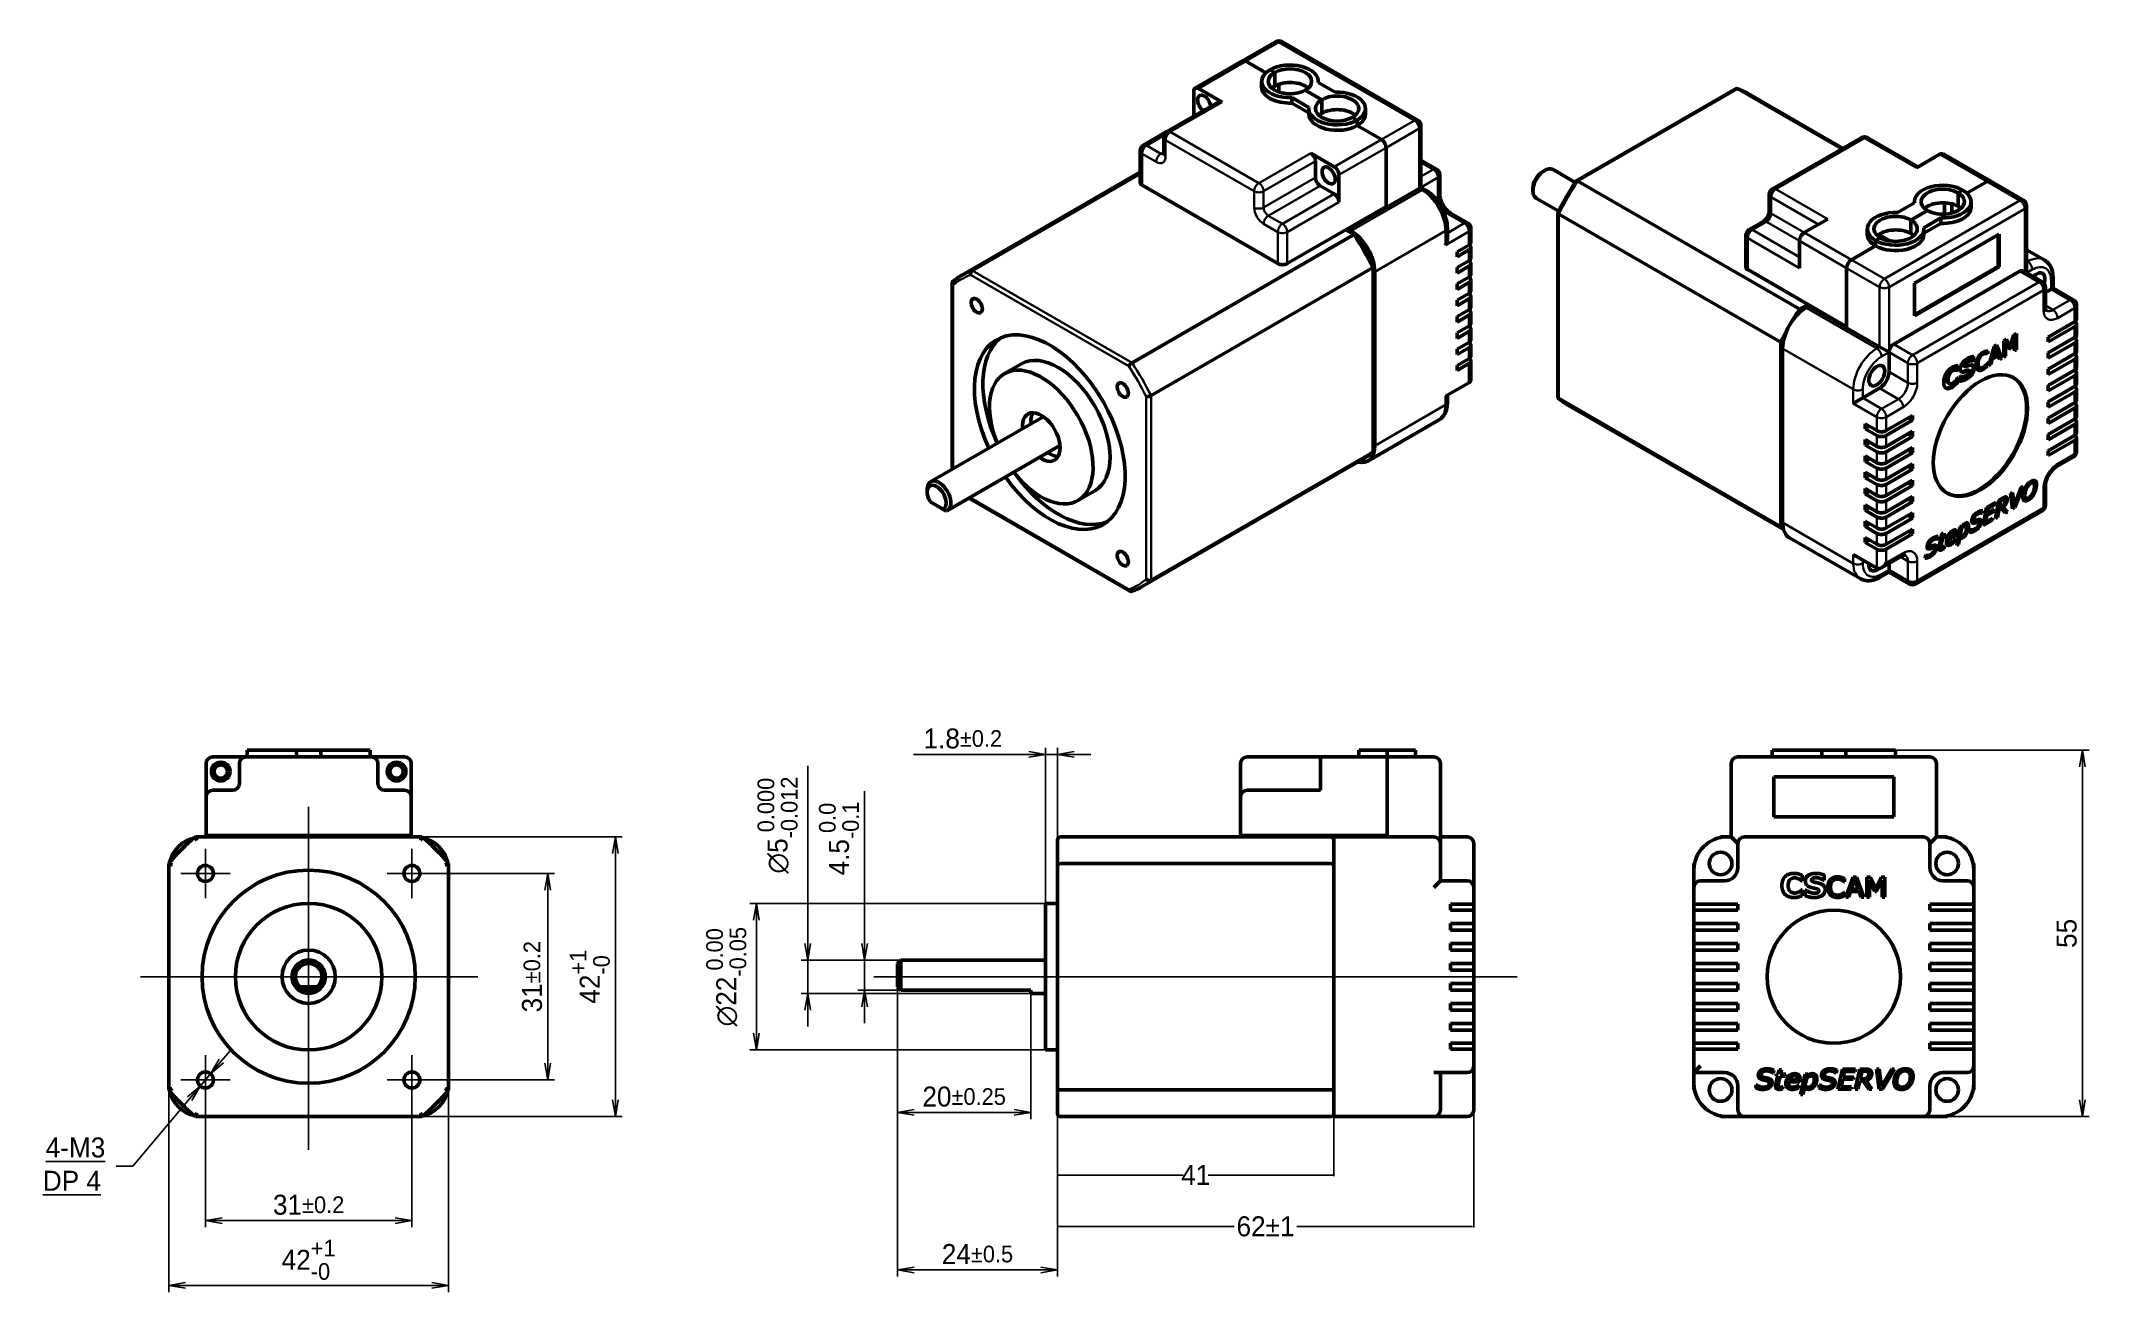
# Model space of a CAD drawing. Header units: millimetres. Extents: x -489 to 466, y -79 to 257.
# Drawn here: x -457.4 to -150, y 46.9 to 234.7 of the extents above; entities that cross this region are included whole.
import ezdxf

# ---------------------------------------------------------------- set-up
doc = ezdxf.new("R2010")
doc.units = ezdxf.units.MM
for name, color, linetype, lineweight in [('경계(ISO)', 7, 'Continuous', 70), ('외형선(ISO)', 7, 'Continuous', 50), ('좁은 외형선(ISO)', 7, 'Continuous', 35), ('중심 표식(ISO)', 7, 'Continuous', 25), ('중심선(ISO)', 7, 'Continuous', 25)]:
    doc.layers.add(name, color=color, linetype=linetype, lineweight=lineweight)
doc.layers.add('치수(ISO)', color=1, linetype='Continuous', lineweight=25, true_color=0xff0000)
doc.styles.get("Standard").update_dxf_attribs({"font": ''})
doc.styles.add('레이블 문자 (JIS)', font='')
doc.styles.get('Standard').set_extended_font_data('Gulim')
doc.styles.get('레이블 문자 (JIS)').set_extended_font_data('Gulim')
doc.dimstyles.get("Standard").update_dxf_attribs({"dimtxt": 0.18, "dimasz": 0.18, "dimexe": 0.18, "dimexo": 0.0625, "dimgap": 0.09, "dimtad": 0, "dimtih": 1, "dimtoh": 1, "dimdec": 4, "dimzin": 0, "dimdsep": 46, "dimtxsty": 'Standard', "dimcen": 0.09, "dimadec": 0, "dimazin": 0, "dimtfac": 1, "dimtdec": 4, "dimtofl": 0, "dimtmove": 0, "dimatfit": 3, "dimfxl": 1, "dimtolj": 1, "dimtzin": 0, "dimarcsym": 0})
doc.dimstyles.new('복사 대상기본값 (JIS)', dxfattribs={"dimtxt": 3, "dimasz": 2.5, "dimexe": 1, "dimexo": 0, "dimgap": 0.8, "dimtad": 1, "dimdsep": 46, "dimtxsty": '레이블 문자 (JIS)', "dimblk": 'OPEN', "dimcen": 0.09, "dimdle": 10, "dimclrd": 256, "dimclre": 256, "dimclrt": 256, "dimadec": 0, "dimazin": 2, "dimtfac": 0.833333, "dimtmove": 0, "dimatfit": 3, "dimldrblk": 'OPEN', "dimfxl": 1, "dimtolj": 1, "dimtzin": 0, "dimlwd": -1, "dimlwe": -1, "dimarcsym": 0})

msp = doc.modelspace()

# ---------------------------------------------------------------- blocks, each defined once
blk = doc.blocks.new('_Open')
at = {"color": 0, "linetype": 'ByBlock', "lineweight": -2}
for p, q in [((-1, 0.17), (0, 0)), ((-1, -0.17), (0, 0)), ((0, 0), (-1, 0))]:
    blk.add_line(p, q, dxfattribs=at)
blk = doc.blocks.new('*D13')
at = {"layer": 'Defpoints', "color": 0}
for p in [(-179.03, 128.28), (-171.31, 73.28), (-150.97, 73.28)]:
    blk.add_point(p, dxfattribs=at)
at = {"layer": '치수(ISO)', "color": 0}
for p, q in [((-179.03, 128.28), (-149.97, 128.28)), ((-150.97, 125.78), (-150.97, 75.78)), ((-171.31, 73.28), (-149.97, 73.28))]:
    blk.add_line(p, q, dxfattribs=at)
at = {"layer": '치수(ISO)', "color": 0, "linetype": 'ByBlock', "xscale": 2.5, "yscale": 2.5, "zscale": 2.5}
for p, rotation in [((-150.97, 128.28), 90), ((-150.97, 73.28), 270)]:
    blk.add_blockref('_Open', p, dxfattribs=dict(at, rotation=rotation))
at = {"layer": '치수(ISO)', "color": 0, "insert": (-154.84, 100.78), "char_height": 3, "attachment_point": 2, "rotation": 90, "style": '레이블 문자 (JIS)'}
blk.add_mtext('\\A1;55', dxfattribs=at)
blk = doc.blocks.new('*D14')
at = {"layer": 'Defpoints', "color": 0}
for p in [(-398.03, 109.78), (-398.03, 78.78), (-381.33, 78.78)]:
    blk.add_point(p, dxfattribs=at)
at = {"layer": '치수(ISO)', "color": 0}
for p, q in [((-398.03, 109.78), (-380.33, 109.78)), ((-381.33, 107.28), (-381.33, 81.28)), ((-398.03, 78.78), (-380.33, 78.78))]:
    blk.add_line(p, q, dxfattribs=at)
at = {"layer": '치수(ISO)', "color": 0, "linetype": 'ByBlock', "xscale": 2.5, "yscale": 2.5, "zscale": 2.5}
for p, rotation in [((-381.33, 109.78), 90), ((-381.33, 78.78), 270)]:
    blk.add_blockref('_Open', p, dxfattribs=dict(at, rotation=rotation))
at = {"layer": '치수(ISO)', "color": 0, "insert": (-385.21, 94.28), "char_height": 3, "attachment_point": 2, "rotation": 90, "style": '레이블 문자 (JIS)'}
blk.add_mtext('\\A1;31{\\H2.500000;%%p0.2}', dxfattribs=at)
blk = doc.blocks.new('*D15')
at = {"layer": 'Defpoints', "color": 0}
for p in [(-400.26, 115.28), (-400.26, 73.28), (-371.19, 73.28)]:
    blk.add_point(p, dxfattribs=at)
at = {"layer": '치수(ISO)', "color": 0}
for p, q in [((-400.26, 115.28), (-370.19, 115.28)), ((-371.19, 112.78), (-371.19, 75.78)), ((-400.26, 73.28), (-370.19, 73.28))]:
    blk.add_line(p, q, dxfattribs=at)
at = {"layer": '치수(ISO)', "color": 0, "linetype": 'ByBlock', "xscale": 2.5, "yscale": 2.5, "zscale": 2.5}
for p, rotation in [((-371.19, 115.28), 90), ((-371.19, 73.28), 270)]:
    blk.add_blockref('_Open', p, dxfattribs=dict(at, rotation=rotation))
at = {"layer": '치수(ISO)', "color": 0, "insert": (-378.03, 94.28), "char_height": 3, "attachment_point": 2, "rotation": 90, "style": '레이블 문자 (JIS)'}
blk.add_mtext('\\A1;42{\\H2.500000;\\S+1^ -0;}', dxfattribs=at)
blk = doc.blocks.new('*D16')
at = {"layer": 'Defpoints', "color": 0}
for p in [(-432.73, 75.08), (-401.73, 75.08), (-401.73, 57.67)]:
    blk.add_point(p, dxfattribs=at)
at = {"layer": '치수(ISO)', "color": 0}
for p, q in [((-432.73, 75.08), (-432.73, 56.67)), ((-401.73, 75.08), (-401.73, 56.67)), ((-430.23, 57.67), (-404.23, 57.67))]:
    blk.add_line(p, q, dxfattribs=at)
at = {"layer": '치수(ISO)', "color": 0, "linetype": 'ByBlock', "xscale": 2.5, "yscale": 2.5, "zscale": 2.5, "rotation": 180}
blk.add_blockref('_Open', (-432.73, 57.67), dxfattribs=at)
at = {"layer": '치수(ISO)', "color": 0, "linetype": 'ByBlock', "xscale": 2.5, "yscale": 2.5, "zscale": 2.5}
blk.add_blockref('_Open', (-401.73, 57.67), dxfattribs=at)
at = {"layer": '치수(ISO)', "color": 0, "insert": (-417.23, 61.55), "char_height": 3, "attachment_point": 2, "style": '레이블 문자 (JIS)'}
blk.add_mtext('\\A1;31{\\H2.500000;%%p0.2}', dxfattribs=at)
blk = doc.blocks.new('*D17')
at = {"layer": 'Defpoints', "color": 0}
for p in [(-438.23, 77.31), (-396.23, 77.31), (-396.23, 47.94)]:
    blk.add_point(p, dxfattribs=at)
at = {"layer": '치수(ISO)', "color": 0}
for p, q in [((-438.23, 77.31), (-438.23, 46.94)), ((-396.23, 77.31), (-396.23, 46.94)), ((-435.73, 47.94), (-398.73, 47.94))]:
    blk.add_line(p, q, dxfattribs=at)
at = {"layer": '치수(ISO)', "color": 0, "linetype": 'ByBlock', "xscale": 2.5, "yscale": 2.5, "zscale": 2.5, "rotation": 180}
blk.add_blockref('_Open', (-438.23, 47.94), dxfattribs=at)
at = {"layer": '치수(ISO)', "color": 0, "linetype": 'ByBlock', "xscale": 2.5, "yscale": 2.5, "zscale": 2.5}
blk.add_blockref('_Open', (-396.23, 47.94), dxfattribs=at)
at = {"layer": '치수(ISO)', "color": 0, "insert": (-417.23, 54.78), "char_height": 3, "attachment_point": 2, "style": '레이블 문자 (JIS)'}
blk.add_mtext('\\A1;42{\\H2.500000;\\S+1^ -0;}', dxfattribs=at)
blk = doc.blocks.new('*D18')
at = {"layer": 'Defpoints', "color": 0}
for p in [(-433.5, 77.86), (-431.95, 79.69)]:
    blk.add_point(p, dxfattribs=at)
at = {"layer": '치수(ISO)', "color": 0}
for p, q in [((-430.34, 81.61), (-428.73, 83.52)), ((-431.95, 79.69), (-433.5, 77.86)), ((-435.11, 75.95), (-443.62, 65.85)), ((-446.12, 65.85), (-443.62, 65.85))]:
    blk.add_line(p, q, dxfattribs=at)
at = {"layer": '치수(ISO)', "color": 0, "linetype": 'ByBlock', "xscale": 2.5, "yscale": 2.5, "zscale": 2.5}
for p, rotation in [((-431.95, 79.69), 229.8766421408001), ((-433.5, 77.86), 49.87664214080014)]:
    blk.add_blockref('_Open', p, dxfattribs=dict(at, rotation=rotation))
at = {"layer": '치수(ISO)', "color": 0, "insert": (-452.77, 70.15), "char_height": 3, "attachment_point": 2, "style": '레이블 문자 (JIS)'}
blk.add_mtext('\\A1;\\L \\fGulim|b0|i0;4-M3\\P\\fGulim|b0|i0;DP 4\\l', dxfattribs=at)
blk = doc.blocks.new('*D19')
at = {"layer": 'Defpoints', "color": 0}
for p in [(-328.83, 92.78), (-304.83, 73.78), (-304.83, 50.27)]:
    blk.add_point(p, dxfattribs=at)
at = {"layer": '치수(ISO)', "color": 0}
for p, q in [((-328.83, 92.78), (-328.83, 49.27)), ((-304.83, 73.78), (-304.83, 49.27)), ((-326.33, 50.27), (-307.33, 50.27))]:
    blk.add_line(p, q, dxfattribs=at)
at = {"layer": '치수(ISO)', "color": 0, "linetype": 'ByBlock', "xscale": 2.5, "yscale": 2.5, "zscale": 2.5, "rotation": 180}
blk.add_blockref('_Open', (-328.83, 50.27), dxfattribs=at)
at = {"layer": '치수(ISO)', "color": 0, "linetype": 'ByBlock', "xscale": 2.5, "yscale": 2.5, "zscale": 2.5}
blk.add_blockref('_Open', (-304.83, 50.27), dxfattribs=at)
at = {"layer": '치수(ISO)', "color": 0, "insert": (-316.83, 54.15), "char_height": 3, "attachment_point": 2, "style": '레이블 문자 (JIS)'}
blk.add_mtext('\\A1;24{\\H2.500000;%%p0.5}', dxfattribs=at)
blk = doc.blocks.new('*D20')
at = {"layer": 'Defpoints', "color": 0}
for p in [(-328.83, 92.78), (-308.83, 91.78), (-308.83, 73.91)]:
    blk.add_point(p, dxfattribs=at)
at = {"layer": '치수(ISO)', "color": 0}
for p, q in [((-328.83, 92.78), (-328.83, 72.91)), ((-308.83, 91.78), (-308.83, 72.91)), ((-326.33, 73.91), (-311.33, 73.91))]:
    blk.add_line(p, q, dxfattribs=at)
at = {"layer": '치수(ISO)', "color": 0, "linetype": 'ByBlock', "xscale": 2.5, "yscale": 2.5, "zscale": 2.5, "rotation": 180}
blk.add_blockref('_Open', (-328.83, 73.91), dxfattribs=at)
at = {"layer": '치수(ISO)', "color": 0, "linetype": 'ByBlock', "xscale": 2.5, "yscale": 2.5, "zscale": 2.5}
blk.add_blockref('_Open', (-308.83, 73.91), dxfattribs=at)
at = {"layer": '치수(ISO)', "color": 0, "insert": (-318.83, 77.79), "char_height": 3, "attachment_point": 2, "style": '레이블 문자 (JIS)'}
blk.add_mtext('\\A1;20{\\H2.500000;%%p0.25}', dxfattribs=at)
blk = doc.blocks.new('*D21')
at = {"layer": 'Defpoints', "color": 0}
for p in [(-304.83, 127.65), (-304.83, 114.78), (-306.63, 105.28)]:
    blk.add_point(p, dxfattribs=at)
at = {"layer": '치수(ISO)', "color": 0}
for p, q in [((-309.13, 127.65), (-326.42, 127.65)), ((-306.63, 105.28), (-306.63, 128.65)), ((-306.63, 127.65), (-304.83, 127.65)), ((-304.83, 114.78), (-304.83, 128.65)), ((-302.33, 127.65), (-299.83, 127.65))]:
    blk.add_line(p, q, dxfattribs=at)
at = {"layer": '치수(ISO)', "color": 0, "linetype": 'ByBlock', "xscale": 2.5, "yscale": 2.5, "zscale": 2.5}
blk.add_blockref('_Open', (-306.63, 127.65), dxfattribs=at)
at = {"layer": '치수(ISO)', "color": 0, "linetype": 'ByBlock', "xscale": 2.5, "yscale": 2.5, "zscale": 2.5, "rotation": 180}
blk.add_blockref('_Open', (-304.83, 127.65), dxfattribs=at)
at = {"layer": '치수(ISO)', "color": 0, "insert": (-319.03, 131.54), "char_height": 3, "attachment_point": 2, "style": '레이블 문자 (JIS)'}
blk.add_mtext('\\A1;1.8{\\H2.500000;%%p0.2}', dxfattribs=at)
blk = doc.blocks.new('*D22')
at = {"layer": 'Defpoints', "color": 0}
for p in [(-306.63, 105.28), (-350.01, 83.28), (-306.63, 83.28)]:
    blk.add_point(p, dxfattribs=at)
at = {"layer": '치수(ISO)', "color": 0}
for p, q in [((-306.63, 105.28), (-351.01, 105.28)), ((-350.01, 102.78), (-350.01, 85.78)), ((-306.63, 83.28), (-351.01, 83.28))]:
    blk.add_line(p, q, dxfattribs=at)
at = {"layer": '치수(ISO)', "color": 0, "linetype": 'ByBlock', "xscale": 2.5, "yscale": 2.5, "zscale": 2.5}
for p, rotation in [((-350.01, 105.28), 90), ((-350.01, 83.28), 270)]:
    blk.add_blockref('_Open', p, dxfattribs=dict(at, rotation=rotation))
at = {"layer": '치수(ISO)', "color": 0, "insert": (-357.55, 94.28), "char_height": 3, "attachment_point": 2, "rotation": 90, "style": '레이블 문자 (JIS)'}
blk.add_mtext('\\A1;{\\fAIGDT|b0|i0;\\ln}\\fGulim|b0|i0;22{\\H2.500000;\\S 0.00^ -0.05;}', dxfattribs=at)
blk = doc.blocks.new('*D23')
at = {"layer": 'Defpoints', "color": 0}
for p in [(-328.33, 96.78), (-333.78, 92.28), (-328.33, 92.28)]:
    blk.add_point(p, dxfattribs=at)
at = {"layer": '치수(ISO)', "color": 0}
for p, q in [((-333.78, 99.28), (-333.78, 122.14)), ((-328.33, 96.78), (-334.78, 96.78)), ((-333.78, 96.78), (-333.78, 92.28)), ((-328.33, 92.28), (-334.78, 92.28)), ((-333.78, 89.78), (-333.78, 87.28))]:
    blk.add_line(p, q, dxfattribs=at)
at = {"layer": '치수(ISO)', "color": 0, "linetype": 'ByBlock', "xscale": 2.5, "yscale": 2.5, "zscale": 2.5}
for p, rotation in [((-333.78, 96.78), 270), ((-333.78, 92.28), 90)]:
    blk.add_blockref('_Open', p, dxfattribs=dict(at, rotation=rotation))
at = {"layer": '치수(ISO)', "color": 0, "insert": (-340.62, 115.03), "char_height": 3, "attachment_point": 2, "rotation": 90, "style": '레이블 문자 (JIS)'}
blk.add_mtext('\\A1;4.5{\\H2.500000;\\S 0.0^ -0.1;}', dxfattribs=at)
blk = doc.blocks.new('*D24')
at = {"layer": 'Defpoints', "color": 0}
for p in [(-328.33, 96.78), (-342.3, 91.78), (-308.83, 91.78)]:
    blk.add_point(p, dxfattribs=at)
at = {"layer": '치수(ISO)', "color": 0}
for p, q in [((-342.3, 99.28), (-342.3, 125.95)), ((-328.33, 96.78), (-343.3, 96.78)), ((-342.3, 96.78), (-342.3, 91.78)), ((-308.83, 91.78), (-343.3, 91.78)), ((-342.3, 89.28), (-342.3, 86.78))]:
    blk.add_line(p, q, dxfattribs=at)
at = {"layer": '치수(ISO)', "color": 0, "linetype": 'ByBlock', "xscale": 2.5, "yscale": 2.5, "zscale": 2.5}
for p, rotation in [((-342.3, 96.78), 270), ((-342.3, 91.78), 90)]:
    blk.add_blockref('_Open', p, dxfattribs=dict(at, rotation=rotation))
at = {"layer": '치수(ISO)', "color": 0, "insert": (-349.84, 117.04), "char_height": 3, "attachment_point": 2, "rotation": 90, "style": '레이블 문자 (JIS)'}
blk.add_mtext('\\A1;{\\fAIGDT|b0|i0;\\ln}\\fGulim|b0|i0;5{\\H2.500000;\\S 0.000^ -0.012;}', dxfattribs=at)
blk = doc.blocks.new('*D54')
at = {"color": 0, "lineweight": -2}
for p, q in [((-304.83, 94.21), (-304.83, 64.33)), ((-263.33, 94.21), (-263.33, 64.33)), ((-304.65, 64.51), (-285.95, 64.51)), ((-263.51, 64.51), (-282.22, 64.51))]:
    blk.add_line(p, q, dxfattribs=at)
at = {"color": 0}
for points in [[(-304.65, 64.54), (-304.65, 64.48), (-304.83, 64.51)], [(-263.51, 64.48), (-263.51, 64.54), (-263.33, 64.51)]]:
    blk.add_solid(points, dxfattribs=at)
at = {"layer": 'Defpoints', "color": 0}
for p in [(-304.83, 94.28), (-263.33, 94.28), (-263.33, 64.51)]:
    blk.add_point(p, dxfattribs=at)
at = {"color": 0, "insert": (-284.08, 64.51), "char_height": 3, "attachment_point": 5}
blk.add_mtext('\\A1;\\A1;41', dxfattribs=at)
blk = doc.blocks.new('*D55')
at = {"color": 0, "lineweight": -2}
for p, q in [((-242.34, 74.13), (-242.34, 56.61)), ((-304.83, 73.64), (-304.83, 56.61)), ((-304.65, 56.79), (-278.29, 56.79)), ((-242.52, 56.79), (-268.89, 56.79))]:
    blk.add_line(p, q, dxfattribs=at)
at = {"color": 0}
for points in [[(-304.65, 56.82), (-304.65, 56.76), (-304.83, 56.79)], [(-242.52, 56.76), (-242.52, 56.82), (-242.34, 56.79)]]:
    blk.add_solid(points, dxfattribs=at)
at = {"layer": 'Defpoints', "color": 0}
for p in [(-242.34, 74.2), (-304.83, 73.7), (-242.34, 56.79)]:
    blk.add_point(p, dxfattribs=at)
at = {"color": 0, "insert": (-273.59, 56.79), "char_height": 3, "attachment_point": 5}
blk.add_mtext('\\A1;\\A1;62%%P1', dxfattribs=at)
blk = doc.blocks.new('경계 Default Border')
at = {"layer": '경계(ISO)'}
for p, q in [((70, 287), (70, 290.4)), ((140, 287), (140, 290.4)), ((280, 287), (280, 290.4)), ((350, 287), (350, 290.4)), ((10, 222.75), (6.6, 222.75)), ((410, 222.75), (413.4, 222.75)), ((10, 74.25), (6.6, 74.25)), ((410, 74.25), (413.4, 74.25)), ((70, 10), (70, 6.6)), ((140, 10), (140, 6.6)), ((280, 10), (280, 6.6)), ((350, 10), (350, 6.6))]:
    blk.add_line(p, q, dxfattribs=at)
at = {"layer": '경계(ISO)', "flags": 128}
for points in [[(210, 297), (210, 287), (207.11, 292), (212.89, 292), (210, 287)], [(10, 10), (10, 287), (410, 287), (410, 10), (10, 10)], [(0, 148.5), (10, 148.5), (5, 151.39), (5, 145.61), (10, 148.5)], [(420, 148.5), (410, 148.5), (415, 151.39), (415, 145.61), (410, 148.5)], [(210, 0), (210, 10), (207.11, 5), (212.89, 5), (210, 10)]]:
    blk.add_lwpolyline(points, dxfattribs=at)
at = {"layer": '경계(ISO)', "char_height": 3, "attachment_point": 7, "style": '레이블 문자 (JIS)'}
for s, insert in [('1', (34.54, 287.33)), ('2', (104.15, 287.4)), ('3', (174.15, 287.33)), ('4', (244.04, 287.33)), ('5', (314.13, 287.33)), ('6', (384.15, 287.33)), ('A', (6.91, 258.29)), ('A', (410.71, 258.29)), ('B', (7.21, 184.12)), ('B', (411.01, 184.12)), ('C', (6.97, 109.8)), ('C', (410.77, 109.8)), ('D', (7.12, 35.62)), ('D', (410.92, 35.62)), ('1', (34.54, 6.53)), ('2', (104.15, 6.6)), ('3', (174.15, 6.53)), ('4', (244.04, 6.53)), ('5', (314.13, 6.53)), ('6', (384.15, 6.53))]:
    blk.add_mtext(s, dxfattribs=dict(at, insert=insert))

# ---------------------------------------------------------------- dimensions: what is measured, and where the dimension line sits
for base, p1, p2, text, picture, middle in [((-263.33423, 64.51434), (-304.83423, 94.27717), (-263.33423, 94.27717), '\\A1;41', '*D54', (-284.08423, 64.51434)), ((-242.33743, 56.79172), (-304.83423, 73.7011), (-242.33743, 74.19723), '\\A1;62%%P1', '*D55', (-273.58583, 56.79172))]:
    dim = msp.add_linear_dim(base=base, p1=p1, p2=p2, text=text, dimstyle='Standard', override={"dimtxt": 3, "dimtxsty": 'Standard'})
    dim.commit()
    dim.dimension.update_dxf_attribs({"geometry": picture, "text_midpoint": middle})
at = {"layer": '치수(ISO)', "color": 0}
for base, p1, p2, angle, override, picture, middle in [((-304.83423, 127.65477), (-306.63423, 105.27717), (-304.83423, 114.77717), 180, {"dimgap": 0.8, "dimdec": 2, "dimclrd": 0, "dimclre": 0, "dimclrt": 0, "dimtol": 1, "dimlim": 0, "dimtp": 0.2, "dimtm": 0.2, "dimtdec": 1, "dimtofl": 1, "dimatfit": 1}, '*D21', (-319.0271, 127.65477)), ((-150.97007, 73.27717), (-179.02682, 128.27717), (-171.30625, 73.27717), 90, {"dimgap": 0.8, "dimdec": 2, "dimclrd": 0, "dimclre": 0, "dimclrt": 0, "dimtol": 0, "dimlim": 0, "dimtp": 0, "dimtm": 0, "dimtdec": 2, "dimtofl": 0, "dimatfit": 1}, '*D13', (-150.97007, 100.77717)), ((-333.7787, 92.27717), (-328.33423, 96.77717), (-328.33423, 92.27717), 90, {"dimgap": 0.8, "dimdec": 2, "dimclrd": 0, "dimclre": 0, "dimclrt": 0, "dimtol": 1, "dimlim": 0, "dimtp": 0, "dimtm": 0.1, "dimtdec": 1, "dimtofl": 1, "dimatfit": 1}, '*D23', (-333.7787, 115.02753)), ((-371.18906, 73.27717), (-400.25564, 115.27717), (-400.25564, 73.27717), 90, {"dimgap": 0.8, "dimdec": 2, "dimclrd": 0, "dimclre": 0, "dimclrt": 0, "dimtol": 1, "dimlim": 0, "dimtp": 1, "dimtm": 1e-09, "dimtdec": 0, "dimtofl": 0, "dimatfit": 1}, '*D15', (-371.18906, 94.27717)), ((-381.32778, 78.77717), (-398.0262, 109.77717), (-398.0262, 78.77717), 90, {"dimgap": 0.8, "dimdec": 2, "dimclrd": 0, "dimclre": 0, "dimclrt": 0, "dimtol": 1, "dimlim": 0, "dimtp": 0.2, "dimtm": 0.2, "dimtdec": 1, "dimtofl": 0, "dimatfit": 1}, '*D14', (-381.32778, 94.27717)), ((-304.83423, 50.27288), (-328.83423, 92.77717), (-304.83423, 73.77717), 180, {"dimgap": 0.8, "dimdec": 2, "dimclrd": 0, "dimclre": 0, "dimclrt": 0, "dimtol": 1, "dimlim": 0, "dimtp": 0.5, "dimtm": 0.5, "dimtdec": 1, "dimtofl": 0, "dimatfit": 1}, '*D19', (-316.83423, 50.27288)), ((-308.83423, 73.91466), (-328.83423, 92.77717), (-308.83423, 91.77717), 180, {"dimgap": 0.8, "dimdec": 2, "dimclrd": 0, "dimclre": 0, "dimclrt": 0, "dimtol": 1, "dimlim": 0, "dimtp": 0.25, "dimtm": 0.25, "dimtdec": 2, "dimtofl": 0, "dimatfit": 1}, '*D20', (-318.83423, 73.91466)), ((-396.2262, 47.94159), (-438.2262, 77.30661), (-396.2262, 77.30661), 180, {"dimgap": 0.8, "dimdec": 2, "dimclrd": 0, "dimclre": 0, "dimclrt": 0, "dimtol": 1, "dimlim": 0, "dimtp": 1, "dimtm": 1e-09, "dimtdec": 0, "dimtofl": 0, "dimatfit": 1}, '*D17', (-417.2262, 47.94159)), ((-401.7262, 57.66729), (-432.7262, 75.07717), (-401.7262, 75.07717), 180, {"dimgap": 0.8, "dimdec": 2, "dimclrd": 0, "dimclre": 0, "dimclrt": 0, "dimtol": 1, "dimlim": 0, "dimtp": 0.2, "dimtm": 0.2, "dimtdec": 1, "dimtofl": 0, "dimatfit": 1}, '*D16', (-417.2262, 57.66729))]:
    dim = msp.add_linear_dim(base=base, p1=p1, p2=p2, angle=angle, dimstyle='복사 대상기본값 (JIS)', override=override, dxfattribs=at)
    dim.commit()
    dim.dimension.update_dxf_attribs({"geometry": picture, "text_midpoint": middle, "dimtype": 160})
for base, p1, p2, override, picture, middle in [((-342.30325, 91.77717), (-328.33423, 96.77717), (-308.83423, 91.77717), {"dimgap": 0.8, "dimdec": 2, "dimclrd": 0, "dimclre": 0, "dimclrt": 0, "dimtol": 1, "dimlim": 0, "dimtp": 0, "dimtm": 0.012, "dimtdec": 3, "dimtofl": 1, "dimatfit": 1}, '*D24', (-342.30325, 117.03575)), ((-350.01471, 83.27717), (-306.63423, 105.27717), (-306.63423, 83.27717), {"dimgap": 0.8, "dimdec": 2, "dimclrd": 0, "dimclre": 0, "dimclrt": 0, "dimtol": 1, "dimlim": 0, "dimtp": 0, "dimtm": 0.05, "dimtdec": 2, "dimtofl": 0, "dimatfit": 1}, '*D22', (-350.01471, 94.27717))]:
    dim = msp.add_linear_dim(base=base, p1=p1, p2=p2, angle=90, text='{\\fAIGDT|b0|i0;\\ln}\\fGulim|b0|i0;<>', dimstyle='복사 대상기본값 (JIS)', override=override, dxfattribs=at)
    dim.commit()
    dim.dimension.update_dxf_attribs({"geometry": picture, "text_midpoint": middle, "dimtype": 160})
dim = msp.add_diameter_dim_2p(p1=(-431.95288, 79.69476), p2=(-433.49952, 77.85958), text='\\L \\fGulim|b0|i0;4-M3\\P\\fGulim|b0|i0;DP 4\\l', dimstyle='복사 대상기본값 (JIS)', override={"dimgap": 0.8, "dimtad": 0, "dimtih": 1, "dimtoh": 1, "dimdec": 2, "dimlfac": 1, "dimclrd": 0, "dimclrt": 0, "dimtol": 0, "dimlim": 0, "dimtp": 0, "dimtm": 0, "dimtdec": 2, "dimatfit": 2, "dimtvp": 0}, dxfattribs=at)
dim.commit()
dim.dimension.update_dxf_attribs({"geometry": '*D18', "text_midpoint": (-452.76836, 65.85088), "dimtype": 163})

# ---------------------------------------------------------------- linework, layer by layer
at = {"layer": '외형선(ISO)', "color": 0}
for p, q in [((-272.11596, 234.61581), (-277.06571, 231.75807)), ((-250.75129, 222.85826), (-271.11596, 234.61581)), ((-277.06571, 231.75807), (-284.13678, 227.67559)), ((-273.54684, 229.9656), (-276.56571, 231.70854)), ((-276.56571, 231.70854), (-273.54684, 229.9656)), ((-283.63678, 227.62606), (-280.10124, 225.58482)), ((-274.16891, 227.87101), (-274.16891, 228.68751)), ((-272.92411, 230.42256), (-272.217, 230.01431)), ((-272.217, 230.01431), (-272.92411, 230.42256)), ((-272.217, 230.01431), (-272.217, 227.97307)), ((-272.217, 230.01431), (-272.217, 227.97307)), ((-271.61596, 228.24653), (-271.61596, 227.08725)), ((-263.12875, 227.0534), (-265.6782, 228.52532)), ((-265.66891, 228.51996), (-265.66891, 228.68751)), ((-226.9236, 213.74778), (-202.99694, 227.56185)), ((-187.09326, 218.54177), (-202.71027, 227.55825)), ((-280.60124, 225.63435), (-288.37942, 221.14362)), ((-284.34388, 223.47353), (-284.34388, 227.21781)), ((-267.08855, 224.76721), (-269.638, 226.23913)), ((-269.638, 225.42264), (-269.638, 226.23913)), ((-267.09784, 223.95607), (-269.638, 225.42264)), ((-267.62081, 227.3607), (-265.14594, 225.93183)), ((-267.62081, 227.3607), (-265.14594, 225.93183)), ((-267.09784, 224.60502), (-267.09784, 223.78853)), ((-265.14594, 225.93183), (-265.14594, 223.89059)), ((-265.14594, 225.93183), (-265.14594, 223.89059)), ((-258.59784, 223.78853), (-258.59784, 224.60502)), ((-186.94251, 218.62881), (-201.21027, 226.86631)), ((-260.54974, 223.27822), (-259.84263, 222.86997)), ((-260.54974, 223.27822), (-259.84263, 222.86997)), ((-259.84263, 222.86997), (-259.84263, 222.05347)), ((-259.84263, 222.05347), (-259.84263, 222.86997)), ((-256.20103, 219.95099), (-259.84263, 222.05347)), ((-259.84263, 222.05347), (-256.20103, 219.95099)), ((-250.25129, 212.77163), (-250.25129, 221.99223)), ((-291.91495, 219.10238), (-288.37942, 221.14362)), ((-288.87942, 220.27759), (-288.87942, 217.8281)), ((-255.49393, 218.72625), (-255.49393, 209.82644)), ((-255.49393, 218.72625), (-255.49393, 209.90808)), ((-197.46189, 212.55544), (-184.16828, 220.23051)), ((-175.59722, 215.85935), (-183.16828, 220.23051)), ((-292.41495, 218.23635), (-292.41495, 213.50067)), ((-266.80764, 217.90975), (-263.2721, 215.86851)), ((-266.10053, 214.23552), (-266.10053, 216.68501)), ((-250.25129, 216.85411), (-247.92286, 215.50979)), ((-232.03439, 215.1187), (-231.68084, 215.32282)), ((-227.08483, 213.51483), (-230.43084, 215.44664)), ((-172.35458, 217.73149), (-175.89011, 215.69025)), ((-164.78351, 213.69853), (-171.85458, 217.78102)), ((-292.41495, 215.03296), (-319.1278, 199.61029)), ((-292.41495, 214.85888), (-317.6278, 200.30223)), ((-292.12206, 213.09242), (-271.75738, 201.33487)), ((-263.2721, 211.78603), (-265.39342, 213.01077)), ((-262.565, 214.64377), (-262.565, 210.56128)), ((-250.54418, 212.60252), (-261.15078, 206.4788)), ((-250.25129, 212.77163), (-250.54418, 212.60252)), ((-249.61992, 212.4071), (-250.25129, 212.77163)), ((-247.42286, 214.64377), (-247.42286, 211.70438)), ((-233.4486, 212.66921), (-233.4486, 212.26096)), ((-226.71027, 213.70185), (-193.47625, 194.51418)), ((-168.92511, 212.36302), (-169.63222, 211.95477)), ((-169.63222, 211.95477), (-168.92511, 212.36302)), ((-168.30238, 211.90606), (-165.28351, 213.649)), ((-165.28351, 213.649), (-168.30238, 211.90606)), ((-159.83376, 210.84079), (-164.78351, 213.69853)), ((-270.34317, 201.33487), (-255.49393, 209.90808)), ((-255.49393, 209.82644), (-261.15078, 206.56045)), ((-255.56464, 209.86726), (-255.49393, 209.82644)), ((-229.58483, 209.1847), (-232.93084, 211.11652)), ((-197.96189, 209.23992), (-197.96189, 211.68941)), ((-178.72047, 208.99386), (-176.17102, 210.46578)), ((-174.22841, 209.30116), (-176.70328, 207.87229)), ((-174.22841, 209.30116), (-176.70328, 207.87229)), ((-176.18031, 210.46042), (-176.18031, 210.62797)), ((-171.64747, 210.45599), (-171.64747, 208.7587)), ((-170.58681, 210.29528), (-170.58681, 208.91941)), ((-169.63222, 211.95477), (-169.63222, 209.91353)), ((-169.63222, 211.95477), (-169.63222, 209.91353)), ((-167.68031, 209.81147), (-167.68031, 210.62797)), ((-159.33376, 200.75416), (-159.33376, 209.97477)), ((-260.18045, 205.67943), (-261.49931, 206.44088)), ((-261.22149, 206.60127), (-261.15078, 206.56045)), ((-261.15078, 206.56045), (-261.15078, 206.4788)), ((-260.72652, 206.23385), (-261.15078, 206.4788)), ((-246.29149, 205.09656), (-246.29149, 206.6421)), ((-245.80154, 208.89617), (-243.25596, 207.42647)), ((-242.75596, 206.56045), (-242.75596, 204.51921)), ((-229.70596, 208.9286), (-229.70596, 181.30047)), ((-229.55951, 208.76681), (-196.3255, 189.57914)), ((-200.99743, 206.43171), (-198.87611, 207.65646)), ((-189.18372, 208.01518), (-192.71925, 205.97394)), ((-183.25138, 206.54548), (-183.25138, 205.72899)), ((-176.70328, 207.87229), (-176.70328, 205.83105)), ((-176.70328, 207.87229), (-176.70328, 205.83105)), ((-174.76067, 206.70767), (-172.21122, 208.17959)), ((-172.21122, 207.3631), (-174.75138, 205.89654)), ((-174.75138, 205.72899), (-174.75138, 206.54548)), ((-172.21122, 208.17959), (-172.21122, 207.3631)), ((-293.6278, 186.44583), (-260.39378, 205.6335)), ((-244.81662, 203.09034), (-243.04885, 204.11096)), ((-243.04885, 203.37611), (-244.81662, 202.35549)), ((-244.81662, 202.35549), (-244.81662, 203.09034)), ((-242.75596, 203.78436), (-242.75596, 202.15137)), ((-201.49743, 200.83001), (-201.49743, 205.56569)), ((-193.42636, 204.74919), (-193.42636, 200.66671)), ((-185.64818, 201.89145), (-182.00658, 203.99393)), ((-182.00658, 203.99393), (-185.64818, 201.89145)), ((-181.29948, 205.21868), (-182.00658, 204.81043)), ((-181.29948, 205.21868), (-182.00658, 204.81043)), ((-182.00658, 204.81043), (-182.00658, 203.99393)), ((-182.00658, 203.99393), (-182.00658, 204.81043)), ((-179.81455, 204.72878), (-181.5018, 205.70291)), ((-176.17295, 198.38052), (-163.44503, 205.72899)), ((-163.58645, 205.64734), (-163.58645, 200.91166)), ((-163.44503, 205.72899), (-163.44503, 200.83001)), ((-156.70239, 201.89415), (-159.33376, 203.41337)), ((-290.77856, 181.51079), (-257.54454, 200.69846)), ((-257.39809, 173.23211), (-257.39809, 200.86025)), ((-257.19098, 173.98224), (-257.19098, 200.11013)), ((-243.04885, 201.74312), (-244.81662, 200.7225)), ((-243.04885, 200.92662), (-244.81662, 199.906)), ((-244.81662, 199.906), (-244.81662, 200.7225)), ((-242.75596, 201.33487), (-242.75596, 199.70188)), ((-201.20453, 200.42176), (-186.35529, 191.84855)), ((-186.35529, 200.66671), (-186.35529, 191.7669)), ((-186.35529, 200.66671), (-186.35529, 191.84855)), ((-160.33376, 200.17681), (-179.28422, 189.23576)), ((-163.58645, 200.91166), (-176.17295, 193.64484)), ((-163.44503, 200.83001), (-176.17295, 193.48154)), ((-163.44503, 200.83001), (-163.58645, 200.91166)), ((-157.00533, 198.59335), (-159.83376, 200.22634)), ((-320.62349, 198.41076), (-320.62349, 170.78262)), ((-243.04885, 199.29363), (-244.81662, 198.27301)), ((-243.04885, 198.47713), (-244.81662, 197.45651)), ((-244.81662, 197.45651), (-244.81662, 198.27301)), ((-243.04885, 196.84414), (-244.81662, 195.82352)), ((-242.75596, 198.88538), (-242.75596, 197.25239)), ((-176.17295, 193.48154), (-176.17295, 198.38052)), ((-156.50533, 194.78793), (-156.50533, 197.72732)), ((-155.66686, 197.48237), (-156.50533, 196.99828)), ((-155.66686, 197.48237), (-155.37396, 197.65147)), ((-155.37396, 199.19701), (-155.37396, 197.65147)), ((-155.37396, 197.65147), (-152.33843, 195.89891)), ((-243.04885, 196.02764), (-244.81662, 195.00702)), ((-244.81662, 195.00702), (-244.81662, 195.82352)), ((-243.04885, 194.39465), (-244.81662, 193.37403)), ((-242.75596, 196.43589), (-242.75596, 194.8029)), ((-242.75596, 193.9864), (-242.75596, 192.35341)), ((-192.43641, 194.70628), (-192.01214, 194.95123)), ((-191.94143, 195.07371), (-192.01214, 195.03288)), ((-192.01214, 195.03288), (-192.01214, 194.95123)), ((-186.35529, 191.7669), (-192.01214, 195.03288)), ((-181.40554, 188.82751), (-192.01214, 194.95123)), ((-151.83843, 192.99164), (-151.83843, 195.03288)), ((-243.04885, 193.57815), (-244.81662, 192.55753)), ((-244.81662, 192.55753), (-244.81662, 193.37403)), ((-243.04885, 191.94516), (-244.81662, 190.92454)), ((-243.04885, 191.12866), (-244.81662, 190.10804)), ((-244.81662, 190.10804), (-244.81662, 190.92454)), ((-242.75596, 191.53691), (-242.75596, 189.90392)), ((-161.81118, 188.93782), (-161.26397, 190.61747)), ((-161.26397, 190.61747), (-160.87261, 190.84342)), ((-161.01403, 190.76177), (-161.01403, 188.47558)), ((-160.87261, 190.84342), (-160.87261, 188.39393)), ((-156.09112, 190.2972), (-152.13132, 192.58339)), ((-156.09112, 189.56236), (-152.13132, 191.84855)), ((-151.83843, 192.25679), (-151.83843, 190.6238)), ((-243.04885, 189.49567), (-244.81662, 188.47505)), ((-243.04885, 188.67917), (-244.81662, 187.65855)), ((-244.81662, 187.65855), (-244.81662, 188.47505)), ((-242.75596, 189.08742), (-242.75596, 187.45443)), ((-195.97194, 162.45467), (-195.97194, 188.58256)), ((-179.99133, 188.01101), (-181.40554, 188.82751)), ((-179.99133, 188.01101), (-179.99133, 185.07162)), ((-165.2965, 187.8947), (-165.31728, 187.8827)), ((-165.17586, 187.80106), (-165.31728, 187.8827)), ((-165.2965, 188.19274), (-165.2965, 187.8947)), ((-165.15507, 187.81305), (-165.2965, 187.8947)), ((-165.15507, 187.81305), (-165.17586, 187.80106)), ((-165.15507, 188.19897), (-165.15507, 187.81305)), ((-165.00442, 186.00843), (-164.23208, 188.90383)), ((-163.73105, 187.58677), (-164.65404, 187.05388)), ((-164.19168, 188.80651), (-164.56572, 187.38681)), ((-164.05026, 188.72486), (-164.4243, 187.30516)), ((-164.4243, 187.30516), (-163.67794, 187.73607)), ((-164.23208, 188.90383), (-163.85458, 189.12178)), ((-164.05026, 188.72486), (-164.19168, 188.80651)), ((-163.67794, 187.73607), (-164.05026, 188.72486)), ((-163.94451, 189.06986), (-163.22366, 187.19985)), ((-163.85458, 189.12178), (-163.08224, 187.1182)), ((-163.58963, 187.50512), (-163.73105, 187.58677)), ((-162.76015, 189.75365), (-162.37571, 189.9756)), ((-162.76015, 187.30416), (-162.76015, 189.75365)), ((-162.49693, 189.56569), (-162.63835, 189.64734)), ((-162.63835, 189.64734), (-162.63835, 187.53778)), ((-161.91162, 188.46792), (-162.49693, 189.56569)), ((-162.49693, 189.56569), (-162.49693, 187.45613)), ((-162.44953, 189.93298), (-161.9526, 189.01947)), ((-162.37571, 189.9756), (-161.81118, 188.93782)), ((-161.88507, 188.64655), (-161.97819, 188.59278)), ((-161.81118, 188.93782), (-161.9526, 189.01947)), ((-161.74365, 188.5649), (-161.91162, 188.46792)), ((-161.29629, 190.42218), (-161.88507, 188.64655)), ((-161.74365, 188.5649), (-161.88507, 188.64655)), ((-161.15487, 190.34053), (-161.74365, 188.5649)), ((-161.15487, 190.34053), (-161.29629, 190.42218)), ((-161.15487, 188.23097), (-161.15487, 190.34053)), ((-161.01403, 188.47558), (-161.15487, 188.39427)), ((-160.87261, 188.39393), (-161.15487, 188.23097)), ((-160.87261, 188.39393), (-161.01403, 188.47558)), ((-156.09112, 189.56236), (-156.09112, 190.2972)), ((-156.09112, 187.92936), (-152.13132, 190.21555)), ((-156.09112, 187.11287), (-152.13132, 189.39906)), ((-156.09112, 187.11287), (-156.09112, 187.92936)), ((-156.09112, 185.47987), (-152.13132, 187.76606)), ((-151.83843, 189.8073), (-151.83843, 188.17431)), ((-310.20856, 186.2846), (-312.75414, 184.81491)), ((-243.04885, 187.04618), (-244.81662, 186.02556)), ((-243.04885, 186.31133), (-244.81662, 185.29071)), ((-244.81662, 185.29071), (-244.81662, 186.02556)), ((-242.75596, 186.71958), (-242.75596, 184.10099)), ((-170.00034, 185.34023), (-170.14177, 185.42188)), ((-169.79225, 185.39039), (-169.86498, 185.3484)), ((-169.72356, 185.26675), (-169.86498, 185.3484)), ((-169.79225, 185.99405), (-169.79225, 185.39039)), ((-169.65083, 185.30874), (-169.79225, 185.39039)), ((-169.65083, 185.30874), (-169.72356, 185.26675)), ((-169.65083, 186.0016), (-169.65083, 185.30874)), ((-168.59486, 185.88879), (-168.73629, 185.97044)), ((-168.48714, 186.3212), (-168.62856, 186.40285)), ((-167.91137, 185.24353), (-168.05279, 185.32518)), ((-167.44062, 186.82509), (-167.50931, 186.78543)), ((-167.36789, 186.70378), (-167.50931, 186.78543)), ((-167.44062, 187.37785), (-167.44062, 186.82509)), ((-167.2992, 186.74344), (-167.44062, 186.82509)), ((-167.2992, 186.74344), (-167.36789, 186.70378)), ((-167.2992, 187.40131), (-167.2992, 186.74344)), ((-166.39343, 185.66826), (-166.53485, 185.74991)), ((-165.2965, 186.2895), (-165.2965, 186.18106)), ((-165.15507, 186.09941), (-165.2965, 186.18106)), ((-165.17586, 186.46933), (-165.15507, 186.48133)), ((-165.15507, 186.48133), (-165.15507, 186.09941)), ((-164.71869, 186.17339), (-165.00442, 186.00843)), ((-164.86011, 186.25504), (-164.95293, 186.20146)), ((-164.65404, 187.05388), (-164.86011, 186.25504)), ((-164.71869, 186.17339), (-164.86011, 186.25504)), ((-164.51262, 186.97223), (-164.71869, 186.17339)), ((-164.51262, 186.97223), (-164.65404, 187.05388)), ((-164.4243, 187.30516), (-164.56572, 187.38681)), ((-163.58963, 187.50512), (-164.51262, 186.97223)), ((-163.38182, 186.94523), (-163.58963, 187.50512)), ((-163.22366, 187.19985), (-163.43174, 187.07972)), ((-163.08224, 187.1182), (-163.38182, 186.94523)), ((-163.08224, 187.1182), (-163.22366, 187.19985)), ((-162.63835, 187.53778), (-162.76015, 187.46746)), ((-162.49693, 187.45613), (-162.76015, 187.30416)), ((-162.49693, 187.45613), (-162.63835, 187.53778)), ((-156.09112, 184.66338), (-152.13132, 186.94957)), ((-156.09112, 184.66338), (-156.09112, 185.47987)), ((-156.09112, 183.03038), (-152.13132, 185.31657)), ((-156.09112, 182.21389), (-152.13132, 184.50008)), ((-151.83843, 187.35781), (-151.83843, 185.72482)), ((-151.83843, 184.90832), (-151.83843, 183.27533)), ((-246.58438, 181.41235), (-243.04885, 183.4536)), ((-246.29149, 180.51421), (-246.29149, 181.58146)), ((-181.40554, 182.62213), (-183.95113, 181.15244)), ((-170.915, 183.31033), (-171.05642, 183.39198)), ((-170.0064, 183.14619), (-170.14783, 183.22784)), ((-169.79225, 184.04319), (-169.79225, 183.59643)), ((-169.65083, 183.51478), (-169.79225, 183.59643)), ((-169.7175, 184.15981), (-169.65083, 184.19831)), ((-169.65083, 184.19831), (-169.65083, 183.51478)), ((-169.31546, 184.37327), (-169.24475, 184.41409)), ((-169.31546, 183.68974), (-169.31546, 184.37327)), ((-156.09112, 182.21389), (-156.09112, 183.03038)), ((-156.09112, 180.58089), (-152.13132, 182.86708)), ((-156.09112, 179.7644), (-152.13132, 182.05059)), ((-151.83843, 182.45883), (-151.83843, 180.82584)), ((-229.55951, 181.054), (-196.3255, 161.86633)), ((-195.83519, 161.40917), (-228.21027, 180.10094)), ((-185.36534, 180.33594), (-183.95113, 181.15244)), ((-180.41559, 176.25346), (-176.4558, 178.53965)), ((-176.4558, 178.53965), (-176.4558, 177.8048)), ((-156.09112, 179.7644), (-156.09112, 180.58089)), ((-156.09112, 178.1314), (-152.13132, 180.41759)), ((-156.09112, 177.31491), (-152.13132, 179.6011)), ((-151.83843, 180.00935), (-151.83843, 178.37635)), ((-307.23135, 178.18854), (-323.84836, 168.59471)), ((-247.61992, 177.81707), (-258.22652, 171.69335)), ((-183.59757, 176.53923), (-183.59757, 177.27408)), ((-183.59757, 177.27408), (-181.82981, 176.25346)), ((-183.59757, 176.53923), (-182.96118, 176.90666)), ((-181.82981, 175.51861), (-183.59757, 176.53923)), ((-176.4558, 177.8048), (-180.41559, 175.51861)), ((-176.4558, 176.17181), (-180.41559, 173.88562)), ((-176.4558, 175.35531), (-180.41559, 173.06912)), ((-177.1629, 175.76356), (-176.4558, 175.35531)), ((-177.09219, 178.17223), (-176.4558, 177.8048)), ((-176.4558, 176.17181), (-176.4558, 175.35531)), ((-156.09112, 177.31491), (-156.09112, 178.1314)), ((-156.09112, 175.68191), (-152.13132, 177.9681)), ((-156.09112, 174.86542), (-152.13132, 177.15161)), ((-156.09112, 174.86542), (-156.09112, 175.68191)), ((-156.09112, 173.23242), (-152.13132, 175.51861)), ((-151.83843, 177.55986), (-151.83843, 175.92686)), ((-304.73135, 173.85841), (-321.34836, 164.26458)), ((-290.77856, 153.79798), (-257.54454, 172.98565)), ((-181.82981, 173.88562), (-183.59757, 174.90624)), ((-183.59757, 174.08974), (-183.59757, 174.90624)), ((-183.59757, 174.08974), (-182.89047, 174.49799)), ((-181.82981, 173.06912), (-183.59757, 174.08974)), ((-183.59757, 171.64026), (-183.59757, 172.45675)), ((-181.82981, 171.43613), (-183.59757, 172.45675)), ((-176.4558, 173.72232), (-180.41559, 171.43613)), ((-176.4558, 172.90582), (-180.41559, 170.61963)), ((-177.1629, 173.31407), (-176.4558, 172.90582)), ((-176.4558, 173.72232), (-176.4558, 172.90582)), ((-152.13132, 174.78377), (-156.09112, 172.49758)), ((-156.09112, 172.49758), (-156.09112, 173.23242)), ((-154.88401, 170.81505), (-152.33843, 172.28475)), ((-151.83843, 173.15077), (-151.83843, 175.19202)), ((-258.89378, 172.03258), (-292.1278, 152.84492)), ((-183.59757, 171.64026), (-182.89047, 172.0485)), ((-181.82981, 170.61963), (-183.59757, 171.64026)), ((-183.59757, 169.19077), (-183.59757, 170.00726)), ((-181.82981, 168.98664), (-183.59757, 170.00726)), ((-183.59757, 169.19077), (-182.89047, 169.59901)), ((-181.82981, 168.17014), (-183.59757, 169.19077)), ((-176.4558, 171.27283), (-180.41559, 168.98664)), ((-176.4558, 170.45634), (-180.41559, 168.17014)), ((-177.1629, 170.86458), (-176.4558, 170.45634)), ((-176.4558, 171.27283), (-176.4558, 170.45634)), ((-324.36613, 167.04201), (-324.36613, 167.45026)), ((-299.20856, 167.23204), (-301.75414, 165.76235)), ((-183.59757, 166.74128), (-183.59757, 167.55777)), ((-181.82981, 166.53715), (-183.59757, 167.55777)), ((-183.59757, 166.74128), (-182.89047, 167.14952)), ((-181.82981, 165.72065), (-183.59757, 166.74128)), ((-176.4558, 168.82334), (-180.41559, 166.53715)), ((-176.4558, 168.00685), (-180.41559, 165.72065)), ((-176.4558, 166.37385), (-180.41559, 164.08766)), ((-177.1629, 168.41509), (-176.4558, 168.00685)), ((-176.4558, 168.82334), (-176.4558, 168.00685)), ((-176.4558, 166.37385), (-176.4558, 165.55736)), ((-163.51418, 165.78941), (-162.93753, 166.12234)), ((-161.75825, 166.8032), (-161.46559, 166.97216)), ((-161.47598, 164.51667), (-161.75825, 166.8032)), ((-161.58915, 166.90082), (-161.3715, 165.03623)), ((-161.46559, 166.97216), (-161.23008, 164.95458)), ((-160.06338, 167.78173), (-161.24163, 164.81528)), ((-161.23008, 164.95458), (-160.13565, 167.74)), ((-159.8378, 167.91196), (-161.1002, 164.73363)), ((-160.13565, 167.74), (-159.8378, 167.91196)), ((-159.43684, 166.07727), (-159.57826, 166.15892)), ((-158.31135, 168.40977), (-158.45278, 168.49142)), ((-156.50533, 165.06746), (-156.50533, 168.00685)), ((-322.0165, 164.46071), (-323.88733, 165.54083)), ((-322.0165, 164.46071), (-321.5377, 164.18428)), ((-317.84113, 165.96344), (-293.91447, 152.14938)), ((-183.59757, 164.29179), (-183.59757, 165.10828)), ((-181.82981, 164.08766), (-183.59757, 165.10828)), ((-183.59757, 164.29179), (-182.89047, 164.70003)), ((-181.82981, 163.27117), (-183.59757, 164.29179)), ((-176.4558, 165.55736), (-180.41559, 163.27117)), ((-176.4558, 163.92436), (-180.41559, 161.63817)), ((-176.4558, 163.10787), (-180.41559, 160.82168)), ((-177.1629, 165.9656), (-176.4558, 165.55736)), ((-177.1629, 163.51611), (-176.4558, 163.10787)), ((-176.4558, 163.92436), (-176.4558, 163.10787)), ((-175.9558, 153.26038), (-157.00533, 164.20143)), ((-166.15963, 163.93946), (-166.18041, 163.92746)), ((-166.03898, 163.84581), (-166.18041, 163.92746)), ((-166.11186, 164.22792), (-166.15963, 163.93946)), ((-166.0182, 163.85781), (-166.15963, 163.93946)), ((-166.0182, 163.85781), (-166.03898, 163.84581)), ((-165.95413, 164.24473), (-166.0182, 163.85781)), ((-165.8485, 161.9922), (-165.35843, 164.72463)), ((-165.46695, 163.57953), (-165.65224, 162.54475)), ((-165.32553, 163.49788), (-165.51082, 162.4631)), ((-165.51082, 162.4631), (-164.39561, 163.10697)), ((-164.35174, 164.2234), (-165.46695, 163.57953)), ((-165.32553, 163.49788), (-165.46695, 163.57953)), ((-165.273, 164.66131), (-165.41154, 163.88747)), ((-165.27011, 163.80582), (-165.41154, 163.88747)), ((-165.35843, 164.72463), (-163.96269, 165.53046)), ((-164.21032, 164.14175), (-165.32553, 163.49788)), ((-164.15952, 165.30417), (-165.273, 164.66131)), ((-165.13158, 164.57966), (-165.273, 164.66131)), ((-165.13158, 164.57966), (-165.27011, 163.80582)), ((-165.27011, 163.80582), (-164.15491, 164.44969)), ((-164.0181, 165.22252), (-165.13158, 164.57966)), ((-164.56983, 163.00638), (-164.59245, 162.88068)), ((-164.39561, 163.10697), (-164.45103, 162.79903)), ((-164.32912, 164.3491), (-164.35174, 164.2234)), ((-164.21032, 164.14175), (-164.35174, 164.2234)), ((-164.15491, 164.44969), (-164.21032, 164.14175)), ((-164.1369, 165.42988), (-164.15952, 165.30417)), ((-164.0181, 165.22252), (-164.15952, 165.30417)), ((-163.96269, 165.53046), (-164.0181, 165.22252)), ((-164.00425, 163.05698), (-163.51418, 165.78941)), ((-163.71852, 163.22194), (-164.00425, 163.05698)), ((-163.85994, 163.30359), (-163.97158, 163.23914)), ((-163.66426, 164.39636), (-163.85994, 163.30359)), ((-163.71852, 163.22194), (-163.85994, 163.30359)), ((-163.52284, 164.31471), (-163.71852, 163.22194)), ((-163.26078, 164.62932), (-163.66426, 164.39636)), ((-163.52284, 164.31471), (-163.66426, 164.39636)), ((-163.42529, 165.73608), (-163.61231, 164.6863)), ((-163.47089, 164.60465), (-163.61231, 164.6863)), ((-163.11936, 164.54767), (-163.52284, 164.31471)), ((-163.28387, 165.65443), (-163.47089, 164.60465)), ((-163.47089, 164.60465), (-163.17304, 164.77662)), ((-163.10666, 165.92005), (-163.42529, 165.73608)), ((-163.28387, 165.65443), (-163.42529, 165.73608)), ((-162.96523, 165.8384), (-163.28387, 165.65443)), ((-163.11936, 164.54767), (-163.26078, 164.62932)), ((-162.56175, 163.8898), (-163.11936, 164.54767)), ((-162.84228, 164.78562), (-162.98371, 164.86727)), ((-162.98371, 164.86727), (-162.37242, 164.16241)), ((-162.84228, 164.78562), (-162.231, 164.08076)), ((-162.61693, 165.92637), (-162.75835, 166.00802)), ((-162.37242, 164.16241), (-162.65469, 163.99945)), ((-162.231, 164.08076), (-162.56175, 163.8898)), ((-162.231, 164.08076), (-162.37242, 164.16241)), ((-161.24163, 164.81528), (-161.4948, 164.66911)), ((-161.1002, 164.73363), (-161.47598, 164.51667)), ((-161.23008, 164.95458), (-161.3715, 165.03623)), ((-161.1002, 164.73363), (-161.24163, 164.81528)), ((-184.32981, 154.04206), (-194.93641, 160.16578)), ((-183.59757, 161.8423), (-183.59757, 162.65879)), ((-181.82981, 161.63817), (-183.59757, 162.65879)), ((-183.59757, 161.8423), (-182.89047, 162.25054)), ((-181.82981, 160.82168), (-183.59757, 161.8423)), ((-183.59757, 159.47446), (-183.59757, 160.2093)), ((-181.82981, 159.18868), (-183.59757, 160.2093)), ((-176.4558, 161.47487), (-180.41559, 159.18868)), ((-176.4558, 160.74003), (-180.41559, 158.45384)), ((-176.4558, 160.74003), (-177.09219, 161.10745)), ((-176.4558, 161.47487), (-176.4558, 160.74003)), ((-172.86127, 160.07026), (-172.88205, 160.05827)), ((-172.74063, 159.97662), (-172.88205, 160.05827)), ((-172.8135, 160.35873), (-172.86127, 160.07026)), ((-172.71985, 159.98861), (-172.86127, 160.07026)), ((-172.71985, 159.98861), (-172.74063, 159.97662)), ((-172.65577, 160.37553), (-172.71985, 159.98861)), ((-172.44451, 158.78387), (-172.24709, 159.88564)), ((-172.42719, 159.78166), (-172.3787, 160.0596)), ((-172.24709, 159.88564), (-172.42719, 159.78166)), ((-172.38852, 159.96729), (-172.39551, 159.96325)), ((-172.24709, 159.88564), (-172.38852, 159.96729)), ((-172.3787, 160.0596), (-172.19688, 160.16458)), ((-172.1201, 160.12225), (-172.29154, 159.17545)), ((-172.19688, 160.16458), (-172.09124, 160.75346)), ((-171.97868, 160.0406), (-172.15012, 159.0938)), ((-171.56596, 160.44219), (-172.1201, 160.12225)), ((-171.97868, 160.0406), (-172.1201, 160.12225)), ((-172.09124, 160.75346), (-171.82283, 160.90842)), ((-171.99693, 160.80791), (-172.06988, 160.4012)), ((-171.92846, 160.31955), (-172.06988, 160.4012)), ((-171.42454, 160.36054), (-171.97868, 160.0406)), ((-171.82283, 160.90842), (-171.92846, 160.31955)), ((-171.92846, 160.31955), (-171.37605, 160.63848)), ((-171.54915, 160.53854), (-171.56596, 160.44219)), ((-171.42454, 160.36054), (-171.56596, 160.44219)), ((-171.37605, 160.63848), (-171.42454, 160.36054)), ((-170.049, 160.62215), (-171.22309, 159.94429)), ((-171.08167, 159.86264), (-171.22309, 159.94429)), ((-171.04357, 160.11259), (-171.18499, 160.19424)), ((-169.90758, 160.5405), (-171.08167, 159.86264)), ((-171.04357, 160.11259), (-170.13097, 160.63948)), ((-170.20429, 161.02678), (-170.34571, 161.10843)), ((-170.00802, 160.0366), (-170.0669, 159.66868)), ((-169.90758, 160.5405), (-170.049, 160.62215)), ((-170.0236, 160.02761), (-170.00802, 160.0366)), ((-169.81753, 159.02282), (-169.31361, 161.82923)), ((-169.53642, 160.12225), (-169.69054, 159.25943)), ((-169.395, 160.0406), (-169.54912, 159.17778)), ((-169.395, 160.0406), (-169.53642, 160.12225)), ((-169.2784, 161.56095), (-169.4862, 160.3992)), ((-169.34478, 160.31755), (-169.4862, 160.3992)), ((-169.13698, 161.4793), (-169.34478, 160.31755)), ((-169.31361, 161.82923), (-169.04693, 161.9832)), ((-169.13698, 161.4793), (-169.2784, 161.56095)), ((-169.22076, 161.88284), (-169.22645, 161.85089)), ((-169.08503, 161.76924), (-169.22645, 161.85089)), ((-169.04693, 161.9832), (-169.08503, 161.76924)), ((-168.43488, 162.01886), (-168.5763, 162.10051)), ((-167.86938, 160.98541), (-167.80011, 161.39932)), ((-167.80011, 161.39932), (-167.78107, 161.41032)), ((-167.21838, 162.75083), (-167.3598, 162.83248)), ((-166.50144, 162.53378), (-166.64286, 162.61543)), ((-164.45103, 162.79903), (-165.8485, 161.9922)), ((-164.59245, 162.88068), (-165.81583, 162.17436)), ((-165.51082, 162.4631), (-165.65224, 162.54475)), ((-164.45103, 162.79903), (-164.59245, 162.88068)), ((-185.36534, 157.63734), (-181.82981, 155.5961)), ((-182.96118, 159.84188), (-183.59757, 159.47446)), ((-181.82981, 158.45384), (-183.59757, 159.47446)), ((-181.1227, 155.66614), (-178.07712, 157.42451)), ((-174.57102, 157.11621), (-174.50175, 157.53013)), ((-174.50175, 157.53013), (-174.48271, 157.54112)), ((-173.92002, 158.88163), (-174.06145, 158.96328)), ((-173.20308, 158.66459), (-173.3445, 158.74624)), ((-172.13539, 158.64535), (-172.27681, 158.727)), ((-171.85755, 158.75366), (-171.86728, 158.69655)), ((-171.72586, 158.6149), (-171.86728, 158.69655)), ((-171.67564, 158.90984), (-171.72586, 158.6149)), ((-171.68949, 158.90184), (-171.67564, 158.90984)), ((-170.98425, 159.38607), (-171.12567, 159.46772)), ((-170.3405, 159.40674), (-170.48192, 159.48839)), ((-170.19759, 159.81738), (-170.20832, 159.75033)), ((-170.0669, 159.66868), (-170.20832, 159.75033)), ((-169.54912, 159.17778), (-169.81753, 159.02282)), ((-169.69054, 159.25943), (-169.78482, 159.205)), ((-169.54912, 159.17778), (-169.69054, 159.25943)), ((-179.99133, 155.01294), (-181.32981, 154.24017)), ((-179.99133, 156.31934), (-179.99133, 155.35115)), ((-179.99133, 155.01294), (-179.99133, 155.35115)), ((-176.9558, 153.26038), (-179.99133, 155.01294)), ((-432.6262, 121.27717), (-432.6262, 126.27717)), ((-431.6262, 127.27717), (-426.6262, 127.27717)), ((-427.6262, 126.27717), (-427.6262, 123.27717)), ((-407.8262, 127.27717), (-426.6262, 127.27717)), ((-426.4762, 127.27717), (-426.4762, 128.27717)), ((-426.4762, 127.27717), (-426.4762, 128.27717)), ((-419.02894, 128.27717), (-426.4762, 128.27717)), ((-415.42347, 128.27717), (-419.02894, 128.27717)), ((-419.02894, 127.27717), (-419.02894, 128.27717)), ((-415.42347, 128.27717), (-415.42347, 127.27717)), ((-415.42347, 128.27717), (-407.9762, 128.27717)), ((-407.9762, 128.27717), (-407.9762, 127.27717)), ((-407.9762, 127.27717), (-407.9762, 128.27717)), ((-407.8262, 127.27717), (-402.8262, 127.27717)), ((-406.8262, 123.27717), (-406.8262, 126.27717)), ((-401.8262, 126.27717), (-401.8262, 121.27717)), ((-277.33423, 126.27717), (-277.33423, 123.27717)), ((-265.33423, 127.27717), (-276.33423, 127.27717)), ((-265.33423, 126.27717), (-265.33423, 127.27717)), ((-255.33423, 127.27717), (-265.33423, 127.27717)), ((-265.33423, 126.27717), (-265.33423, 122.27717)), ((-259.58423, 128.27717), (-255.33423, 128.27717)), ((-259.58423, 128.27717), (-259.58423, 127.27717)), ((-255.33423, 128.27717), (-255.33423, 127.27717)), ((-251.08423, 128.27717), (-255.33423, 128.27717)), ((-255.33423, 127.27717), (-255.33423, 128.27717)), ((-248.33423, 127.27717), (-255.33423, 127.27717)), ((-255.33423, 126.27717), (-255.33423, 127.27717)), ((-255.33423, 127.27717), (-255.33423, 126.27717)), ((-255.33423, 126.27717), (-255.33423, 115.37717)), ((-255.33423, 126.27717), (-255.33423, 115.47717)), ((-251.08423, 127.27717), (-251.08423, 128.27717)), ((-247.33423, 114.27717), (-247.33423, 126.27717)), ((-203.67682, 126.27717), (-203.67682, 115.27717)), ((-173.87682, 127.27717), (-202.67682, 127.27717)), ((-197.52682, 128.27717), (-197.52682, 127.27717)), ((-190.07955, 128.27717), (-197.52682, 128.27717)), ((-197.52682, 127.27717), (-197.52682, 128.27717)), ((-190.07955, 127.27717), (-190.07955, 128.27717)), ((-190.07955, 128.27717), (-186.47408, 128.27717)), ((-179.02682, 128.27717), (-186.47408, 128.27717)), ((-186.47408, 128.27717), (-186.47408, 127.27717)), ((-179.02682, 127.27717), (-179.02682, 128.27717)), ((-179.02682, 127.27717), (-179.02682, 128.27717)), ((-172.87682, 115.27717), (-172.87682, 126.27717)), ((-277.33423, 123.27717), (-277.33423, 121.27717)), ((-197.27682, 118.27717), (-197.27682, 124.27717)), ((-197.27682, 124.27717), (-179.27682, 124.27717)), ((-179.27682, 124.27717), (-179.27682, 118.27717)), ((-432.6262, 121.27717), (-432.6262, 115.47717)), ((-428.6262, 122.27717), (-431.6262, 122.27717)), ((-402.8262, 122.27717), (-405.8262, 122.27717)), ((-401.8262, 115.47717), (-401.8262, 121.27717)), ((-277.33423, 121.27717), (-277.33423, 115.47717)), ((-265.33423, 122.27717), (-276.33423, 122.27717)), ((-179.27682, 118.27717), (-197.27682, 118.27717)), ((-400.25564, 115.27717), (-434.19676, 115.27717)), ((-432.6262, 115.47717), (-432.6262, 115.37717)), ((-431.6262, 115.47717), (-432.6262, 115.47717)), ((-432.6262, 115.27717), (-432.6262, 115.37717)), ((-432.6262, 115.37717), (-431.1262, 115.37717)), ((-431.6262, 115.47717), (-402.8262, 115.47717)), ((-431.1262, 115.37717), (-431.1262, 115.47717)), ((-431.1262, 115.37717), (-431.1262, 115.27717)), ((-421.7262, 115.47717), (-421.7262, 115.27717)), ((-412.7262, 115.47717), (-412.7262, 115.27717)), ((-403.3262, 115.37717), (-403.3262, 115.47717)), ((-403.3262, 115.37717), (-401.8262, 115.37717)), ((-403.3262, 115.37717), (-403.3262, 115.27717)), ((-401.8262, 115.47717), (-402.8262, 115.47717)), ((-401.8262, 115.47717), (-401.8262, 115.37717)), ((-401.8262, 115.37717), (-401.8262, 115.27717)), ((-304.83423, 111.07003), (-304.83423, 114.77717)), ((-304.33423, 115.27717), (-263.83423, 115.27717)), ((-276.33423, 115.47717), (-277.33423, 115.47717)), ((-276.33423, 115.47717), (-255.33423, 115.47717)), ((-274.33423, 115.47717), (-274.33423, 115.27717)), ((-265.33423, 115.27717), (-265.33423, 115.47717)), ((-255.33423, 115.37717), (-263.33423, 115.37717)), ((-263.33423, 115.37717), (-263.33423, 115.27717)), ((-248.33423, 115.27717), (-263.33423, 115.27717)), ((-263.33423, 110.27717), (-263.33423, 115.27717)), ((-243.33423, 115.27717), (-247.33423, 115.27717)), ((-247.33423, 114.27717), (-247.33423, 110.27717)), ((-242.33423, 110.67717), (-242.33423, 114.27717)), ((-205.24738, 115.27717), (-204.27682, 115.27717)), ((-203.67682, 115.27717), (-204.27682, 115.27717)), ((-202.67682, 114.27717), (-203.67682, 115.27717)), ((-202.67682, 114.27717), (-202.67682, 110.67717)), ((-174.87682, 115.27717), (-201.67682, 115.27717)), ((-172.87682, 115.27717), (-173.87682, 114.27717)), ((-173.87682, 110.67717), (-173.87682, 114.27717)), ((-172.27682, 115.27717), (-172.87682, 115.27717)), ((-172.27682, 115.27717), (-171.30625, 115.27717)), ((-438.2262, 111.24774), (-438.2262, 77.30661)), ((-396.2262, 77.30661), (-396.2262, 111.24774)), ((-304.83423, 111.07003), (-304.83423, 77.48432)), ((-304.33423, 111.24774), (-263.83423, 111.24774)), ((-209.27682, 110.27717), (-209.27682, 111.24774)), ((-167.27682, 111.24774), (-167.27682, 110.27717)), ((-263.33423, 78.27717), (-263.33423, 110.27717)), ((-248.33423, 107.67717), (-247.33423, 108.67717)), ((-247.33423, 108.67717), (-247.33423, 110.27717)), ((-243.33423, 108.67717), (-247.33423, 108.67717)), ((-242.33423, 107.67717), (-242.33423, 110.67717)), ((-242.33423, 105.17717), (-242.33423, 107.67717)), ((-209.27682, 110.27717), (-209.27682, 107.67717)), ((-209.27682, 107.67717), (-209.27682, 105.17717)), ((-204.67682, 108.67717), (-208.27682, 108.67717)), ((-193.05314, 108.65574), (-193.156, 108.65574)), ((-193.05314, 109.50432), (-193.05314, 108.65574)), ((-189.72743, 108.75003), (-189.82457, 108.75003)), ((-189.72743, 109.55574), (-189.72743, 108.75003)), ((-186.69518, 108.54391), (-186.72457, 108.54391)), ((-186.69518, 109.01656), (-186.69518, 108.54391)), ((-186.48212, 106.22717), (-185.38988, 109.22717)), ((-185.13273, 108.87942), (-185.66171, 107.40513)), ((-185.38988, 109.22717), (-184.856, 109.22717)), ((-184.6062, 107.40513), (-185.13273, 108.87942)), ((-184.856, 109.22717), (-183.76375, 106.22717)), ((-183.30824, 106.22717), (-183.30824, 109.22717)), ((-183.30824, 109.22717), (-182.76457, 109.22717)), ((-182.10824, 107.05248), (-182.936, 108.81085)), ((-182.936, 108.81085), (-182.936, 106.22717)), ((-182.76457, 109.22717), (-181.9662, 107.55697)), ((-181.9662, 107.55697), (-181.19233, 109.22717)), ((-181.03804, 108.81085), (-181.87069, 107.05248)), ((-181.19233, 109.22717), (-180.63886, 109.22717)), ((-181.03804, 106.22717), (-181.03804, 108.81085)), ((-180.63886, 109.22717), (-180.63886, 106.22717)), ((-168.27682, 108.67717), (-171.87682, 108.67717)), ((-167.27682, 107.67717), (-167.27682, 110.27717)), ((-167.27682, 105.17717), (-167.27682, 107.67717)), ((-306.63423, 83.27717), (-306.63423, 105.27717)), ((-304.83423, 105.27717), (-306.63423, 105.27717)), ((-245.83423, 104.27717), (-245.83423, 105.17717)), ((-245.83423, 105.17717), (-243.33423, 105.17717)), ((-242.33423, 105.17717), (-243.33423, 105.17717)), ((-242.33423, 105.17717), (-242.33423, 104.27717)), ((-208.27682, 105.17717), (-209.27682, 105.17717)), ((-209.27682, 104.27717), (-209.27682, 105.17717)), ((-208.27682, 105.17717), (-202.67682, 105.17717)), ((-202.67682, 105.17717), (-202.67682, 104.27717)), ((-193.14743, 107.29574), (-193.05314, 107.29574)), ((-193.05314, 107.29574), (-193.05314, 106.4586)), ((-192.57886, 106.43574), (-192.57886, 107.27289)), ((-192.57886, 107.27289), (-192.47886, 107.27289)), ((-186.72457, 106.91289), (-186.69518, 106.91289)), ((-186.69518, 106.91289), (-186.69518, 106.44513)), ((-186.07804, 106.22717), (-186.48212, 106.22717)), ((-185.78661, 107.05983), (-186.07804, 106.22717)), ((-184.48131, 107.05983), (-185.78661, 107.05983)), ((-185.66171, 107.40513), (-184.6062, 107.40513)), ((-184.18743, 106.22717), (-184.48131, 107.05983)), ((-183.76375, 106.22717), (-184.18743, 106.22717)), ((-182.936, 106.22717), (-183.30824, 106.22717)), ((-181.87069, 107.05248), (-182.10824, 107.05248)), ((-180.63886, 106.22717), (-181.03804, 106.22717)), ((-173.87682, 104.27717), (-173.87682, 105.17717)), ((-173.87682, 105.17717), (-168.27682, 105.17717)), ((-167.27682, 105.17717), (-168.27682, 105.17717)), ((-167.27682, 105.17717), (-167.27682, 104.27717)), ((-243.33423, 104.27717), (-245.83423, 104.27717)), ((-243.33423, 102.27717), (-245.83423, 102.27717)), ((-245.83423, 101.27717), (-245.83423, 102.27717)), ((-243.33423, 104.27717), (-242.33423, 104.27717)), ((-242.33423, 102.27717), (-243.33423, 102.27717)), ((-242.33423, 102.27717), (-242.33423, 104.27717)), ((-242.33423, 102.27717), (-242.33423, 101.27717)), ((-209.27682, 104.27717), (-208.27682, 104.27717)), ((-209.27682, 104.27717), (-209.27682, 102.27717)), ((-208.27682, 102.27717), (-209.27682, 102.27717)), ((-209.27682, 101.27717), (-209.27682, 102.27717)), ((-202.67682, 104.27717), (-208.27682, 104.27717)), ((-202.67682, 102.27717), (-208.27682, 102.27717)), ((-202.67682, 102.27717), (-202.67682, 101.27717)), ((-173.87682, 104.27717), (-168.27682, 104.27717)), ((-173.87682, 102.27717), (-168.27682, 102.27717)), ((-173.87682, 101.27717), (-173.87682, 102.27717)), ((-168.27682, 104.27717), (-167.27682, 104.27717)), ((-167.27682, 102.27717), (-168.27682, 102.27717)), ((-167.27682, 102.27717), (-167.27682, 104.27717)), ((-167.27682, 102.27717), (-167.27682, 101.27717)), ((-243.33423, 101.27717), (-245.83423, 101.27717)), ((-245.83423, 98.27717), (-245.83423, 99.27717)), ((-243.33423, 99.27717), (-245.83423, 99.27717)), ((-243.33423, 101.27717), (-242.33423, 101.27717)), ((-242.33423, 99.27717), (-243.33423, 99.27717)), ((-242.33423, 99.27717), (-242.33423, 101.27717)), ((-242.33423, 99.27717), (-242.33423, 98.27717)), ((-209.27682, 101.27717), (-209.27682, 99.27717)), ((-209.27682, 101.27717), (-208.27682, 101.27717)), ((-208.27682, 99.27717), (-209.27682, 99.27717)), ((-209.27682, 98.27717), (-209.27682, 99.27717)), ((-202.67682, 101.27717), (-208.27682, 101.27717)), ((-202.67682, 99.27717), (-208.27682, 99.27717)), ((-202.67682, 99.27717), (-202.67682, 98.27717)), ((-173.87682, 101.27717), (-168.27682, 101.27717)), ((-173.87682, 99.27717), (-168.27682, 99.27717)), ((-173.87682, 98.27717), (-173.87682, 99.27717)), ((-168.27682, 101.27717), (-167.27682, 101.27717)), ((-167.27682, 99.27717), (-168.27682, 99.27717)), ((-167.27682, 99.27717), (-167.27682, 101.27717)), ((-167.27682, 99.27717), (-167.27682, 98.27717)), ((-328.83423, 96.27717), (-328.33423, 96.77717)), ((-328.83423, 92.77717), (-328.83423, 96.27717)), ((-328.33423, 92.27717), (-328.33423, 96.77717)), ((-306.63423, 96.77717), (-328.33423, 96.77717)), ((-243.33423, 98.27717), (-245.83423, 98.27717)), ((-245.83423, 95.27717), (-245.83423, 96.27717)), ((-243.33423, 96.27717), (-245.83423, 96.27717)), ((-243.33423, 98.27717), (-242.33423, 98.27717)), ((-242.33423, 96.27717), (-243.33423, 96.27717)), ((-242.33423, 96.27717), (-242.33423, 98.27717)), ((-242.33423, 96.27717), (-242.33423, 95.27717)), ((-209.27682, 98.27717), (-209.27682, 96.27717)), ((-209.27682, 98.27717), (-208.27682, 98.27717)), ((-208.27682, 96.27717), (-209.27682, 96.27717)), ((-209.27682, 95.27717), (-209.27682, 96.27717)), ((-202.67682, 98.27717), (-208.27682, 98.27717)), ((-202.67682, 96.27717), (-208.27682, 96.27717)), ((-202.67682, 96.27717), (-202.67682, 95.27717)), ((-173.87682, 98.27717), (-168.27682, 98.27717)), ((-173.87682, 96.27717), (-168.27682, 96.27717)), ((-173.87682, 95.27717), (-173.87682, 96.27717)), ((-168.27682, 98.27717), (-167.27682, 98.27717)), ((-167.27682, 96.27717), (-168.27682, 96.27717)), ((-167.27682, 96.27717), (-167.27682, 98.27717)), ((-167.27682, 96.27717), (-167.27682, 95.27717)), ((-415.7262, 92.27717), (-418.7262, 92.27717)), ((-415.90333, 92.77717), (-418.54908, 92.77717)), ((-328.83423, 92.77717), (-328.33423, 92.27717)), ((-328.33423, 92.27717), (-308.83423, 92.27717)), ((-308.83423, 91.77717), (-308.83423, 92.27717)), ((-243.33423, 95.27717), (-245.83423, 95.27717)), ((-245.83423, 92.27717), (-245.83423, 93.27717)), ((-243.33423, 93.27717), (-245.83423, 93.27717)), ((-243.33423, 92.27717), (-245.83423, 92.27717)), ((-243.33423, 95.27717), (-242.33423, 95.27717)), ((-242.33423, 93.27717), (-243.33423, 93.27717)), ((-243.33423, 92.27717), (-242.33423, 92.27717)), ((-242.33423, 93.27717), (-242.33423, 95.27717)), ((-242.33423, 93.27717), (-242.33423, 92.27717)), ((-242.33423, 90.27717), (-242.33423, 92.27717)), ((-209.27682, 95.27717), (-209.27682, 93.27717)), ((-209.27682, 95.27717), (-208.27682, 95.27717)), ((-208.27682, 93.27717), (-209.27682, 93.27717)), ((-209.27682, 92.27717), (-209.27682, 93.27717)), ((-209.27682, 92.27717), (-209.27682, 90.27717)), ((-209.27682, 92.27717), (-208.27682, 92.27717)), ((-202.67682, 95.27717), (-208.27682, 95.27717)), ((-202.67682, 93.27717), (-208.27682, 93.27717)), ((-202.67682, 92.27717), (-208.27682, 92.27717)), ((-202.67682, 93.27717), (-202.67682, 92.27717)), ((-173.87682, 95.27717), (-168.27682, 95.27717)), ((-173.87682, 93.27717), (-168.27682, 93.27717)), ((-173.87682, 92.27717), (-173.87682, 93.27717)), ((-173.87682, 92.27717), (-168.27682, 92.27717)), ((-168.27682, 95.27717), (-167.27682, 95.27717)), ((-167.27682, 93.27717), (-168.27682, 93.27717)), ((-168.27682, 92.27717), (-167.27682, 92.27717)), ((-167.27682, 93.27717), (-167.27682, 95.27717)), ((-167.27682, 93.27717), (-167.27682, 92.27717)), ((-167.27682, 90.27717), (-167.27682, 92.27717)), ((-306.63423, 91.77717), (-308.83423, 91.77717)), ((-245.83423, 89.27717), (-245.83423, 90.27717)), ((-243.33423, 90.27717), (-245.83423, 90.27717)), ((-243.33423, 89.27717), (-245.83423, 89.27717)), ((-242.33423, 90.27717), (-243.33423, 90.27717)), ((-243.33423, 89.27717), (-242.33423, 89.27717)), ((-242.33423, 90.27717), (-242.33423, 89.27717)), ((-242.33423, 87.27717), (-242.33423, 89.27717)), ((-208.27682, 90.27717), (-209.27682, 90.27717)), ((-209.27682, 89.27717), (-209.27682, 90.27717)), ((-209.27682, 89.27717), (-209.27682, 87.27717)), ((-209.27682, 89.27717), (-208.27682, 89.27717)), ((-202.67682, 90.27717), (-208.27682, 90.27717)), ((-202.67682, 89.27717), (-208.27682, 89.27717)), ((-202.67682, 90.27717), (-202.67682, 89.27717)), ((-173.87682, 90.27717), (-168.27682, 90.27717)), ((-173.87682, 89.27717), (-173.87682, 90.27717)), ((-173.87682, 89.27717), (-168.27682, 89.27717)), ((-167.27682, 90.27717), (-168.27682, 90.27717)), ((-168.27682, 89.27717), (-167.27682, 89.27717)), ((-167.27682, 90.27717), (-167.27682, 89.27717)), ((-167.27682, 87.27717), (-167.27682, 89.27717)), ((-245.83423, 86.27717), (-245.83423, 87.27717)), ((-243.33423, 87.27717), (-245.83423, 87.27717)), ((-243.33423, 86.27717), (-245.83423, 86.27717)), ((-242.33423, 87.27717), (-243.33423, 87.27717)), ((-243.33423, 86.27717), (-242.33423, 86.27717)), ((-242.33423, 87.27717), (-242.33423, 86.27717)), ((-242.33423, 84.27717), (-242.33423, 86.27717)), ((-208.27682, 87.27717), (-209.27682, 87.27717)), ((-209.27682, 86.27717), (-209.27682, 87.27717)), ((-209.27682, 86.27717), (-209.27682, 84.27717)), ((-209.27682, 86.27717), (-208.27682, 86.27717)), ((-202.67682, 87.27717), (-208.27682, 87.27717)), ((-202.67682, 86.27717), (-208.27682, 86.27717)), ((-202.67682, 87.27717), (-202.67682, 86.27717)), ((-173.87682, 87.27717), (-168.27682, 87.27717)), ((-173.87682, 86.27717), (-173.87682, 87.27717)), ((-173.87682, 86.27717), (-168.27682, 86.27717)), ((-167.27682, 87.27717), (-168.27682, 87.27717)), ((-168.27682, 86.27717), (-167.27682, 86.27717)), ((-167.27682, 87.27717), (-167.27682, 86.27717)), ((-167.27682, 84.27717), (-167.27682, 86.27717)), ((-304.83423, 83.27717), (-306.63423, 83.27717)), ((-245.83423, 83.37717), (-245.83423, 84.27717)), ((-243.33423, 84.27717), (-245.83423, 84.27717)), ((-243.33423, 83.37717), (-245.83423, 83.37717)), ((-242.33423, 84.27717), (-243.33423, 84.27717)), ((-243.33423, 83.37717), (-242.33423, 83.37717)), ((-242.33423, 84.27717), (-242.33423, 83.37717)), ((-242.33423, 80.87717), (-242.33423, 83.37717)), ((-208.27682, 84.27717), (-209.27682, 84.27717)), ((-209.27682, 83.37717), (-209.27682, 84.27717)), ((-209.27682, 83.37717), (-209.27682, 79.87717)), ((-209.27682, 83.37717), (-208.27682, 83.37717)), ((-202.67682, 84.27717), (-208.27682, 84.27717)), ((-202.67682, 83.37717), (-208.27682, 83.37717)), ((-202.67682, 84.27717), (-202.67682, 83.37717)), ((-173.87682, 84.27717), (-168.27682, 84.27717)), ((-173.87682, 83.37717), (-173.87682, 84.27717)), ((-168.27682, 83.37717), (-173.87682, 83.37717)), ((-167.27682, 84.27717), (-168.27682, 84.27717)), ((-168.27682, 83.37717), (-167.27682, 83.37717)), ((-167.27682, 84.27717), (-167.27682, 83.37717)), ((-167.27682, 80.87717), (-167.27682, 83.37717)), ((-242.33423, 77.87717), (-242.33423, 80.87717)), ((-209.27682, 79.87717), (-208.27682, 80.87717)), ((-197.30277, 80.24374), (-197.39338, 79.81517)), ((-196.65379, 79.66088), (-196.5044, 80.30742)), ((-196.5044, 80.30742), (-196.12481, 80.30742)), ((-196.12481, 80.30742), (-196.2742, 79.66088)), ((-187.82522, 80.24374), (-187.91583, 79.81517)), ((-187.67583, 77.41027), (-186.98277, 80.41027)), ((-186.98277, 80.41027), (-185.00889, 80.41027)), ((-186.66196, 80.07231), (-186.85787, 79.22252)), ((-185.08726, 80.07231), (-186.66196, 80.07231)), ((-185.00889, 80.41027), (-185.08726, 80.07231)), ((-185.06767, 77.41027), (-184.37461, 80.41027)), ((-184.37461, 80.41027), (-183.5591, 80.41027)), ((-184.04889, 80.08211), (-184.31338, 78.92864)), ((-183.59828, 80.08211), (-184.04889, 80.08211)), ((-181.49216, 77.41027), (-181.89134, 80.41027)), ((-181.89134, 80.41027), (-181.47747, 80.41027)), ((-181.47747, 80.41027), (-181.1444, 77.77272)), ((-181.1444, 77.77272), (-179.59665, 80.41027)), ((-179.17542, 80.41027), (-180.96073, 77.41027)), ((-179.59665, 80.41027), (-179.17542, 80.41027)), ((-167.27682, 78.27717), (-167.27682, 80.87717)), ((-304.83423, 73.77717), (-304.83423, 77.48432)), ((-304.33423, 77.30661), (-263.83423, 77.30661)), ((-263.33423, 73.27717), (-263.33423, 78.27717)), ((-248.33423, 79.87717), (-243.33423, 79.87717)), ((-247.33423, 78.27717), (-247.33423, 79.87717)), ((-247.33423, 78.27717), (-247.33423, 74.27717)), ((-242.33423, 74.27717), (-242.33423, 77.87717)), ((-209.27682, 79.87717), (-209.27682, 78.27717)), ((-209.27682, 79.87717), (-204.67682, 79.87717)), ((-209.27682, 77.30661), (-209.27682, 78.27717)), ((-202.67682, 77.87717), (-202.67682, 74.27717)), ((-200.01134, 77.60619), (-199.91338, 78.06415)), ((-199.91338, 78.06415), (-199.88645, 78.06415)), ((-197.39338, 79.81517), (-197.42277, 79.81517)), ((-197.004, 78.14497), (-196.72481, 79.35476)), ((-196.97951, 79.35476), (-196.91094, 79.66088)), ((-196.72481, 79.35476), (-196.97951, 79.35476)), ((-196.91094, 79.66088), (-196.65379, 79.66088)), ((-196.34522, 79.35476), (-196.58767, 78.31639)), ((-195.56155, 79.35476), (-196.34522, 79.35476)), ((-196.2742, 79.66088), (-195.49298, 79.66088)), ((-195.91665, 77.75558), (-195.98767, 77.42986)), ((-195.93624, 77.75558), (-195.91665, 77.75558)), ((-195.49298, 79.66088), (-195.56155, 79.35476)), ((-193.41624, 78.50252), (-195.07665, 78.50252)), ((-195.02277, 78.7817), (-193.73216, 78.7817)), ((-193.55828, 77.95639), (-193.64155, 77.54742)), ((-193.58032, 77.95639), (-193.55828, 77.95639)), ((-193.28889, 76.58007), (-192.57624, 79.66088)), ((-192.69134, 77.52782), (-192.9093, 76.58007)), ((-192.32645, 79.10742), (-192.62032, 77.8315)), ((-192.57624, 79.66088), (-192.1991, 79.66088)), ((-192.1991, 79.66088), (-192.25298, 79.42578)), ((-190.53379, 77.60619), (-190.43583, 78.06415)), ((-190.43583, 78.06415), (-190.40889, 78.06415)), ((-187.91583, 79.81517), (-187.94522, 79.81517)), ((-185.69951, 77.41027), (-187.67583, 77.41027)), ((-186.93624, 78.88456), (-187.19828, 77.74823)), ((-187.19828, 77.74823), (-185.62114, 77.74823)), ((-185.3591, 78.88456), (-186.93624, 78.88456)), ((-186.85787, 79.22252), (-185.28073, 79.22252)), ((-185.62114, 77.74823), (-185.69951, 77.41027)), ((-185.28073, 79.22252), (-185.3591, 78.88456)), ((-184.66359, 77.41027), (-185.06767, 77.41027)), ((-184.38685, 78.61027), (-184.66359, 77.41027)), ((-183.81624, 78.61027), (-184.38685, 78.61027)), ((-184.31338, 78.92864), (-183.89216, 78.92864)), ((-183.02767, 77.41027), (-183.81624, 78.61027)), ((-183.4244, 78.70578), (-182.55991, 77.41027)), ((-182.55991, 77.41027), (-183.02767, 77.41027)), ((-180.96073, 77.41027), (-181.49216, 77.41027)), ((-173.87682, 74.27717), (-173.87682, 77.87717)), ((-171.87682, 79.87717), (-168.27682, 79.87717)), ((-167.27682, 78.27717), (-167.27682, 77.30661)), ((-192.9093, 76.58007), (-193.28889, 76.58007)), ((-434.19676, 73.27717), (-400.25564, 73.27717)), ((-304.33423, 73.27717), (-263.83423, 73.27717)), ((-263.33423, 73.27717), (-248.33423, 73.27717)), ((-248.33423, 73.27717), (-243.33423, 73.27717)), ((-205.24738, 73.27717), (-204.27682, 73.27717)), ((-204.27682, 73.27717), (-201.67682, 73.27717)), ((-201.67682, 73.27717), (-174.87682, 73.27717)), ((-174.87682, 73.27717), (-172.27682, 73.27717)), ((-172.27682, 73.27717), (-171.30625, 73.27717))]:
    msp.add_line(p, q, dxfattribs=at)
for centre, radius in [((-430.4262, 125.07717), 1.4), ((-430.4262, 125.07717), 1), ((-404.0262, 125.07717), 1.4), ((-404.0262, 125.07717), 1), ((-432.7262, 109.77717), 1.2), ((-401.7262, 109.77717), 1.2), ((-205.27682, 111.27717), 1.7), ((-171.27682, 111.27717), 1.7), ((-417.2262, 94.27717), 16), ((-417.2262, 94.27717), 11), ((-188.27682, 94.27717), 10), ((-417.2262, 94.27717), 4), ((-432.7262, 78.77717), 1.2), ((-401.7262, 78.77717), 1.2), ((-205.27682, 77.27717), 1.7), ((-171.27682, 77.27717), 1.7)]:
    msp.add_circle(centre, radius, dxfattribs=at)
for centre, radius, start, end in [((-271.61596, 233.74979), 1, 60, 120), ((-251.25129, 221.99223), 1, 0, 60), ((-291.41495, 218.23635), 1, 120, 180), ((-287.87942, 220.27759), 1, 120, 180), ((-183.66828, 219.36448), 1, 60, 120), ((-248.42286, 214.64377), 1, 0, 60), ((-196.96189, 211.68941), 1, 120, 180), ((-160.33376, 209.97477), 1, 0, 60), ((-243.75596, 206.56045), 1, 0, 60), ((-200.49743, 205.56569), 1, 120, 180), ((-157.50533, 197.72732), 1, 0, 60), ((-152.83843, 195.03288), 1, 0, 60), ((-152.83843, 173.15077), 1, 300, 0), ((-157.50533, 165.06746), 1, 300, 0), ((-176.4558, 154.1264), 1, 240, 300), ((-431.6262, 126.27717), 1, 90, 180), ((-426.6262, 126.27717), 1, 90, 180), ((-407.8262, 126.27717), 1, 0, 90), ((-402.8262, 126.27717), 1, 0, 90), ((-276.33423, 126.27717), 1, 90, 180), ((-248.33423, 126.27717), 1, 0, 90), ((-202.67682, 126.27717), 1, 90, 180), ((-173.87682, 126.27717), 1, 0, 90), ((-428.6262, 123.27717), 1, 270, 0), ((-405.8262, 123.27717), 1, 180, 270), ((-431.6262, 121.27717), 1, 90, 180), ((-402.8262, 121.27717), 1, 0, 90), ((-276.33423, 121.27717), 1, 90, 180), ((-417.2262, 94.27717), 27, 128.9424413, 141.0575587), ((-433.2262, 110.27717), 5, 103.0519406, 166.9480594), ((-417.2262, 94.27717), 27, 38.9424413, 51.0575587), ((-401.2262, 110.27717), 5, 13.0519406, 76.9480594), ((-248.33423, 114.27717), 1, 0, 90), ((-243.33423, 114.27717), 1, 0, 90), ((-204.27682, 110.27717), 5, 90, 180), ((-188.27682, 94.27717), 27, 128.9424413, 129.3765171), ((-201.67682, 114.27717), 1, 90, 180), ((-174.87682, 114.27717), 1, 0, 90), ((-172.27682, 110.27717), 5, 0, 90), ((-188.27682, 94.27717), 27, 50.6234829, 51.0575587), ((-188.27682, 94.27717), 27, 140.6234829, 141.0575587), ((-188.27682, 94.27717), 27, 38.9424413, 39.3765171), ((-243.33423, 107.67717), 1, 0, 90), ((-208.27682, 107.67717), 1, 90, 180), ((-204.67682, 110.67717), 2, 270, 0), ((-171.87682, 110.67717), 2, 180, 270), ((-168.27682, 107.67717), 1, 0, 90), ((-417.2262, 94.27717), 2.5, 306.8698976, 233.1301024), ((-417.2262, 94.27717), 2, 311.4096221, 228.5903779), ((-417.2262, 94.27717), 2.5, 233.1301024, 306.8698976), ((-243.33423, 80.87717), 1, 270, 0), ((-168.27682, 80.87717), 1, 270, 0), ((-417.2262, 94.27717), 27, 218.9424413, 231.0575587), ((-433.2262, 78.27717), 5, 193.0519406, 256.9480594), ((-417.2262, 94.27717), 27, 308.9424413, 321.0575587), ((-401.2262, 78.27717), 5, 283.0519406, 346.9480594), ((-204.27682, 78.27717), 5, 180, 270), ((-188.27682, 94.27717), 27, 218.9424413, 219.3765171), ((-204.67682, 77.87717), 2, 0, 90), ((-171.87682, 77.87717), 2, 90, 180), ((-172.27682, 78.27717), 5, 270, 0), ((-188.27682, 94.27717), 27, 320.6234829, 321.0575587), ((-248.33423, 74.27717), 1, 270, 0), ((-243.33423, 74.27717), 1, 270, 0), ((-201.67682, 74.27717), 1, 180, 270), ((-174.87682, 74.27717), 1, 270, 0), ((-188.27682, 94.27717), 27, 230.6234829, 231.0575587), ((-188.27682, 94.27717), 27, 308.9424413, 309.3765171)]:
    msp.add_arc(centre, radius, start, end, dxfattribs=at)
for centre, major_axis, start_param, end_param in [((-276.56571, 230.89205), (-0.5, 0.86603), 5.497787144, 6.283185307), ((-276.56571, 230.89205), (-0.5, 0.86603), 5.497787144, 6.283185307), ((-269.91891, 228.68751), (4.25, 0), 6.217040995, 8.639379797), ((-269.91891, 228.68751), (3.25, 0), 5.497787144, 8.639379797), ((-283.63678, 226.80956), (-0.5, 0.86603), 5.497787144, 7.068583471), ((-269.91891, 228.68751), (-4.25, 0), 5.497787144, 7.920125946), ((-269.91891, 227.87101), (-4.25, 0), 0, 1.636940639), ((-269.91891, 228.68751), (-3.25, 0), 5.497787144, 8.639379797), ((-269.91891, 226.64626), (-3.25, 0), 5.497787144, 5.708073883), ((-269.91891, 226.64626), (-3.25, 0), 3.716704077, 5.497787144), ((-282.78825, 225.33987), (-0.7, 1.21244), 4.070246438, 8.496124177), ((-280.10124, 224.76832), (-0.5, 0.86603), 5.497787144, 6.283185307), ((-262.84784, 224.60502), (-4.25, 0), 6.217040995, 8.639379797), ((-262.84784, 224.60502), (-3.25, 0), 5.497787144, 8.639379797), ((-262.84784, 224.60502), (3.25, 0), 5.497787144, 8.639379797), ((-262.84784, 222.56378), (-3.25, 0), 3.716704077, 5.497787144), ((-262.84784, 224.60502), (4.25, 0), 5.497787144, 7.920125946), ((-262.84784, 223.78853), (-4.25, 0), 0, 2.35619449), ((-262.84784, 222.56378), (-3.25, 0), 5.497787144, 5.708073883), ((-262.84784, 223.78853), (4.25, 0), 5.497787144, 6.283185307), ((-256.20103, 219.1345), (0.5, -0.86603), 0.785398163, 2.35619449), ((-256.20103, 219.1345), (-0.5, 0.86603), 3.926990817, 5.497787144), ((-266.80764, 217.09325), (0.5, -0.86603), 0.785398163, 2.35619449), ((-263.2721, 215.05201), (0.5, -0.86603), 0.785398163, 2.35619449), ((-231.68084, 213.28158), (1.25, 2.16506), 0, 3.141592654), ((-172.35458, 216.91499), (0.5, 0.86603), 0, 0.785398163), ((-291.41495, 213.50067), (-1, 0), 0, 0.785398163), ((-265.39342, 213.82727), (0.5, -0.86603), 3.926990817, 5.497787144), ((-232.03439, 213.4857), (-1, -1.73205), 3.926990817, 5.497787144), ((-171.93031, 210.62797), (-4.25, 0), 3.926990817, 6.34932962), ((-171.93031, 210.62797), (-3.25, 0), 3.926990817, 7.068583471), ((-171.93031, 210.62797), (4.25, 0), 4.646244668, 7.068583471), ((-165.28351, 212.83251), (0.5, 0.86603), 0, 0.785398163), ((-165.28351, 212.83251), (0.5, 0.86603), 0, 0.785398163), ((-263.2721, 210.96953), (0.5, -0.86603), 0.785398163, 2.35619449), ((-179.00138, 206.54548), (-4.25, 0), 4.646244668, 7.068583471), ((-171.93031, 208.58673), (-3.25, 0), 3.926990817, 5.708073883), ((-171.93031, 210.62797), (3.25, 0), 3.926990817, 7.068583471), ((-171.93031, 209.81147), (4.25, 0), 4.646244668, 6.283185307), ((-171.93031, 208.58673), (-3.25, 0), 3.716704077, 3.926990817), ((-260.72652, 202.15137), (2.5, -4.33013), 0.785398163, 2.35619449), ((-179.00138, 206.54548), (-3.25, 0), 3.926990817, 7.068583471), ((-179.00138, 206.54548), (4.25, 0), 3.926990817, 6.34932962), ((-179.00138, 204.50424), (-3.25, 0), 3.926990817, 5.708073883), ((-179.00138, 206.54548), (3.25, 0), 3.926990817, 7.068583471), ((-260.44368, 202.31467), (-1.75, 3.03109), 4.56241309, 4.86236487), ((-257.89809, 203.78436), (-0.85, 1.47224), 1.27535549, 1.282252411), ((-247.29149, 204.51921), (0.70711, 1.22474), 4.71238898, 5.497787144), ((-243.75596, 204.51921), (1, 0), 5.497787144, 6.283185307), ((-243.75596, 203.78436), (1, 0), 5.497787144, 6.973002397), ((-192.71925, 205.15744), (-0.5, -0.86603), 3.926990817, 5.497787144), ((-179.00138, 205.72899), (-4.25, 0), 0, 0.785398163), ((-179.00138, 205.72899), (4.25, 0), 3.926990817, 6.283185307), ((-179.00138, 204.50424), (-3.25, 0), 3.716704077, 3.926990817), ((-271.05028, 201.74312), (1, 0), 3.926990817, 5.497787144), ((-257.89809, 203.78436), (-0.85, 1.47224), 1.859340243, 1.866237164), ((-243.75596, 202.15137), (1, 0), 5.497787144, 6.283185307), ((-243.75596, 201.33487), (1, 0), 5.497787144, 7.068583471), ((-200.49743, 200.83001), (-1, 0), 0, 0.785398163), ((-185.64818, 201.07496), (-0.5, -0.86603), 3.926990817, 5.497787144), ((-185.64818, 201.07496), (0.5, 0.86603), 0.785398163, 2.35619449), ((-160.33376, 199.36031), (0.5, 0.86603), 0, 0.785398163), ((-160.33376, 200.17681), (0.70711, 1.22474), 4.921005671, 5.497787144), ((-157.78818, 198.38052), (0.85, 1.47224), 5.014988677, 7.508480548), ((-243.75596, 199.70188), (1, 0), 5.497787144, 6.283185307), ((-243.75596, 198.88538), (1, 0), 5.497787144, 7.068583471), ((-243.75596, 197.25239), (1, 0), 5.497787144, 6.283185307), ((-243.75596, 196.43589), (1, 0), 5.497787144, 7.068583471), ((-243.75596, 194.8029), (1, 0), 5.497787144, 6.283185307), ((-243.75596, 193.9864), (1, 0), 5.497787144, 7.068583471), ((-192.43641, 190.6238), (-2.5, -4.33013), 3.926990817, 5.497787144), ((-305.98135, 176.02348), (-8, 13.85641), 1.727689198, 7.697088763), ((-243.75596, 192.35341), (1, 0), 5.497787144, 6.283185307), ((-243.75596, 191.53691), (1, 0), 5.497787144, 7.068583471), ((-152.83843, 192.99164), (1, 0), 5.497787144, 6.283185307), ((-152.83843, 192.25679), (1, 0), 5.497787144, 6.973002397), ((-152.83843, 190.6238), (1, 0), 5.497787144, 6.283185307), ((-304.70856, 176.75832), (-8, 13.85641), 0.079633653, 1.413903456), ((-243.75596, 189.90392), (1, 0), 5.497787144, 6.283185307), ((-243.75596, 189.08742), (1, 0), 5.497787144, 7.068583471), ((-179.28422, 188.41926), (0.5, 0.86603), 0.785398163, 2.35619449), ((-152.83843, 189.8073), (1, 0), 5.497787144, 7.068583471), ((-152.83843, 188.17431), (1, 0), 5.497787144, 6.283185307), ((-152.83843, 187.35781), (1, 0), 5.497787144, 7.068583471), ((-307.25414, 175.28863), (-5.5, 9.52628), 1.80007253, 7.624705431), ((-304.70856, 176.75832), (-5.5, 9.52628), 3.141592654, 6.283185307), ((-243.75596, 187.45443), (1, 0), 5.497787144, 6.283185307), ((-243.75596, 186.71958), (1, 0), 5.497787144, 6.973002397), ((-181.40554, 184.25513), (1, 1.73205), 3.926990817, 5.497787144), ((-152.83843, 185.72482), (1, 0), 5.497787144, 6.283185307), ((-152.83843, 184.90832), (1, 0), 5.497787144, 7.068583471), ((-243.75596, 184.67834), (0.70711, -1.22474), 0, 0.785398163), ((-166.41488, 175.60026), (5, 8.66025), 3.155735261, 6.2690427), ((-152.83843, 183.27533), (1, 0), 5.497787144, 6.283185307), ((-152.83843, 182.45883), (1, 0), 5.497787144, 7.068583471), ((-307.25414, 175.28863), (-2, 3.4641), 2.24592786, 7.178850101), ((-305.98135, 176.02348), (-2, 3.4641), 0.323828139, 0.895664794), ((-152.83843, 180.82584), (1, 0), 5.497787144, 6.283185307), ((-152.83843, 180.00935), (1, 0), 5.497787144, 7.068583471), ((-152.83843, 178.37635), (1, 0), 5.497787144, 6.283185307), ((-305.98135, 176.02348), (-1.25, 2.16506), 6.023356133, 6.283185307), ((-181.1227, 176.66171), (1, 0), 3.926990817, 5.497787144), ((-181.1227, 175.92686), (-1, 0), 0.785398163, 2.35619449), ((-152.83843, 177.55986), (1, 0), 5.497787144, 7.068583471), ((-152.83843, 175.92686), (1, 0), 5.497787144, 6.283185307), ((-152.83843, 175.19202), (1, 0), 5.497787144, 6.973002397), ((-305.98135, 176.02348), (2, -3.4641), 5.387520513, 5.959357169), ((-305.98135, 176.02348), (1.25, -2.16506), 0, 0.259829174), ((-260.72652, 176.02348), (2.5, -4.33013), 5.77682719, 7.068583471), ((-181.1227, 174.29387), (1, 0), 3.926990817, 5.497787144), ((-181.1227, 173.47737), (-1, 0), 0.785398163, 2.35619449), ((-304.70856, 176.75832), (8, -13.85641), 4.869281851, 6.203551655), ((-181.1227, 171.84438), (1, 0), 3.926990817, 5.497787144), ((-181.1227, 171.02788), (-1, 0), 0.785398163, 2.35619449), ((-322.95192, 166.22552), (-1, 1.73205), 3.078928738, 7.91664555), ((-322.59836, 166.42964), (-1.25, 2.16506), 2.999695599, 7.068583471), ((-181.1227, 169.39489), (1, 0), 3.926990817, 5.497787144), ((-181.1227, 168.57839), (-1, 0), 0.785398163, 2.35619449), ((-181.1227, 166.9454), (1, 0), 3.926990817, 5.497787144), ((-181.1227, 166.1289), (-1, 0), 0.785398163, 2.35619449), ((-181.1227, 164.49591), (1, 0), 3.926990817, 5.497787144), ((-181.1227, 163.67941), (-1, 0), 0.785398163, 2.35619449), ((-192.43641, 164.49591), (-2.5, -4.33013), 5.497787144, 6.283185307), ((-181.1227, 162.04642), (1, 0), 3.926990817, 5.497787144), ((-181.1227, 161.22992), (-1, 0), 0.785398163, 2.35619449), ((-181.1227, 159.59693), (1, 0), 3.926990817, 5.497787144), ((-181.1227, 158.86208), (-1, 0), 0.785398163, 2.35619449), ((-181.82981, 156.73919), (-0.85, -1.47224), 5.333972509, 7.28224182), ((-181.1227, 156.82084), (-0.70711, -1.22474), 0, 1.570796327)]:
    msp.add_ellipse(centre, major_axis=major_axis, ratio=0.577350269, start_param=start_param, end_param=end_param, dxfattribs=at)
for centre, major_axis in [((-264.12063, 214.56212), (-0.7, 1.21244)), ((-316.94151, 195.00702), (0.6, -1.03923)), ((-181.82981, 184.50008), (-0.85, -1.47224)), ((-166.27346, 175.51861), (-5, -8.66025)), ((-295.0212, 182.35133), (0.6, -1.03923)), ((-295.0212, 157.03993), (0.6, -1.03923))]:
    msp.add_ellipse(centre, major_axis=major_axis, ratio=0.577350269, dxfattribs=at)
for points, degree, knots in [([(-202.71027, 227.55825), (-202.75383, 227.5834), (-202.79968, 227.5973), (-202.89271, 227.60178), (-202.93877, 227.59162), (-202.98668, 227.56758), (-202.99184, 227.56479), (-202.99694, 227.56185)], 3, [-0.08091738105, -0.08091738105, -0.08091738105, -0.08091738105, -0.06239876819, -0.06239876819, -0.04333023182, -0.04333023182, -0.04099554639, -0.04099554639, -0.04099554639, -0.04099554639]), ([(-202.76379, 227.58311), (-202.65552, 227.54457), (-202.54814, 227.50417), (-202.33522, 227.41964), (-202.22967, 227.37552), (-202.02049, 227.28359), (-201.91685, 227.23577), (-201.71154, 227.13647), (-201.60986, 227.08498), (-201.40853, 226.97837), (-201.30888, 226.92324), (-201.21027, 226.86631)], 3, [5.3921344306, 5.3921344306, 5.3921344306, 5.3921344306, 5.4132649732, 5.4132649732, 5.4343955159, 5.4343955159, 5.4555260585, 5.4555260585, 5.4766566011, 5.4766566011, 5.4977871438, 5.4977871438, 5.4977871438, 5.4977871438]), ([(-288.87942, 217.8281), (-288.87942, 217.78794), (-288.88223, 217.75475), (-288.8896, 217.70532), (-288.89414, 217.68915), (-288.89759, 217.67886), (-288.89823, 217.67738), (-288.89823, 217.67738)], 3, [6.2831853072, 6.2831853072, 6.2831853072, 6.2831853072, 6.4402649399, 6.4402649399, 6.5973445725, 6.5973445725, 6.6636738223, 6.6636738223, 6.6636738223, 6.6636738223]), ([(-246.29149, 206.6421), (-246.29149, 207.0748), (-246.34997, 207.5203), (-246.56601, 208.41278), (-246.72386, 208.85972), (-247.12357, 209.72575), (-247.36544, 210.14468), (-247.91559, 210.92385), (-248.22372, 211.28402), (-248.88862, 211.91736), (-249.24518, 212.19075), (-249.61992, 212.4071)], 3, [1.570796327, 1.570796327, 1.570796327, 1.570796327, 1.884955592, 1.884955592, 2.199114858, 2.199114858, 2.513274123, 2.513274123, 2.827433388, 2.827433388, 3.141592654, 3.141592654, 3.141592654, 3.141592654]), ([(-229.69897, 208.9582), (-229.53496, 209.28592), (-229.36679, 209.61214), (-229.02245, 210.26098), (-228.84627, 210.58362), (-228.48618, 211.22479), (-228.30228, 211.54332), (-227.92705, 212.17575), (-227.73573, 212.48965), (-227.34598, 213.11228), (-227.14756, 213.42102), (-226.94574, 213.72693)], 3, [3.8240371733, 3.8240371733, 3.8240371733, 3.8240371733, 3.8652186308, 3.8652186308, 3.9064000883, 3.9064000883, 3.9475815457, 3.9475815457, 3.9887630032, 3.9887630032, 4.0299444606, 4.0299444606, 4.0299444606, 4.0299444606]), ([(-226.94574, 213.72693), (-226.93853, 213.73787), (-226.92858, 213.74618), (-226.89415, 213.76097), (-226.86474, 213.76152), (-226.79399, 213.74418), (-226.75383, 213.727), (-226.71027, 213.70185)], 3, [-0.04853011339, -0.04853011339, -0.04853011339, -0.04853011339, -0.03750938699, -0.03750938699, -0.01848030053, -0.01848030053, 0, 0, 0, 0]), ([(-245.80154, 208.89617), (-245.9145, 208.96139), (-246.03876, 209.04973), (-246.29737, 209.27438), (-246.43189, 209.41288), (-246.69202, 209.73013), (-246.81705, 209.91022), (-247.03893, 210.29104), (-247.13531, 210.492), (-247.28681, 210.88683), (-247.34236, 211.08073), (-247.40859, 211.42332), (-247.42286, 211.57444), (-247.42286, 211.70438)], 3, [0, 0, 0, 0, 0.247126499, 0.247126499, 0.507609134, 0.507609134, 0.778558045, 0.778558045, 1.053396997, 1.053396997, 1.324615075, 1.324615075, 1.570796327, 1.570796327, 1.570796327, 1.570796327]), ([(-198.87611, 207.65646), (-198.83034, 207.68288), (-198.77663, 207.71958), (-198.65814, 207.81668), (-198.59283, 207.87871), (-198.45955, 208.02627), (-198.39172, 208.1131), (-198.26435, 208.30299), (-198.20521, 208.40651), (-198.10487, 208.61571), (-198.06368, 208.72139), (-198.00345, 208.91796), (-197.98365, 209.00927), (-197.96511, 209.14594), (-197.96189, 209.19691), (-197.96189, 209.23992)], 3, [1.570796327, 1.570796327, 1.570796327, 1.570796327, 1.777519993, 1.777519993, 2.000981466, 2.000981466, 2.240036071, 2.240036071, 2.488010388, 2.488010388, 2.735674883, 2.735674883, 2.973338797, 2.973338797, 3.141592654, 3.141592654, 3.141592654, 3.141592654]), ([(-229.69897, 208.9582), (-229.70484, 208.94648), (-229.70707, 208.93371), (-229.70265, 208.8965), (-229.68843, 208.87075), (-229.63803, 208.81815), (-229.60307, 208.79196), (-229.55951, 208.76681)], 3, [0.03228665795, 0.03228665795, 0.03228665795, 0.03228665795, 0.04333023184, 0.04333023184, 0.06239876822, 0.06239876822, 0.08091738096, 0.08091738096, 0.08091738096, 0.08091738096]), ([(-260.15831, 205.65858), (-260.16553, 205.66952), (-260.17547, 205.67783), (-260.2099, 205.69262), (-260.23932, 205.69317), (-260.31006, 205.67582), (-260.35022, 205.65864), (-260.39378, 205.6335)], 3, [0.03228665969, 0.03228665969, 0.03228665969, 0.03228665969, 0.04333023421, 0.04333023421, 0.06239877167, 0.06239877167, 0.08091738547, 0.08091738547, 0.08091738547, 0.08091738547]), ([(-257.40508, 200.88985), (-257.5691, 201.21757), (-257.73726, 201.54378), (-258.0816, 202.19263), (-258.25778, 202.51527), (-258.61787, 203.15644), (-258.80177, 203.47497), (-259.177, 204.1074), (-259.36832, 204.4213), (-259.75807, 205.04393), (-259.9565, 205.35267), (-260.15831, 205.65858)], 3, [3.8240371733, 3.8240371733, 3.8240371733, 3.8240371733, 3.8652186308, 3.8652186308, 3.9064000883, 3.9064000883, 3.9475815457, 3.9475815457, 3.9887630032, 3.9887630032, 4.0299444606, 4.0299444606, 4.0299444606, 4.0299444606]), ([(-317.6278, 200.30223), (-317.67136, 200.27708), (-317.71152, 200.24132), (-317.78226, 200.15125), (-317.81168, 200.09751), (-317.85661, 199.97664), (-317.87074, 199.91011), (-317.87837, 199.80495), (-317.87811, 199.76688), (-317.8717, 199.69205), (-317.86551, 199.65544), (-317.85622, 199.61934), (-317.85596, 199.61833), (-317.85569, 199.61731)], 3, [-0.08091738105, -0.08091738105, -0.08091738105, -0.08091738105, -0.06239876819, -0.06239876819, -0.04333023182, -0.04333023182, -0.02310057706, -0.02310057706, -0.01158138452, -0.01158138452, 0, 0, 0.0003358864, 0.0003358864, 0.0003358864, 0.0003358864]), ([(-257.54454, 200.69846), (-257.50098, 200.72361), (-257.46602, 200.7498), (-257.41563, 200.8024), (-257.4014, 200.82815), (-257.39698, 200.86536), (-257.39921, 200.87813), (-257.40508, 200.88985)], 3, [0.08091741993, 0.08091741993, 0.08091741993, 0.08091741993, 0.09943604178, 0.09943604178, 0.11850458753, 0.11850458753, 0.12954816685, 0.12954816685, 0.12954816685, 0.12954816685]), ([(-156.70239, 201.89415), (-156.51913, 201.78834), (-156.35067, 201.65732), (-156.05503, 201.35814), (-155.9278, 201.19032), (-155.71574, 200.83218), (-155.63068, 200.6419), (-155.49825, 200.24772), (-155.45077, 200.04373), (-155.38863, 199.62659), (-155.37396, 199.41337), (-155.37396, 199.19701)], 3, [3.926990817, 3.926990817, 3.926990817, 3.926990817, 4.0840704497, 4.0840704497, 4.2411500823, 4.2411500823, 4.398229715, 4.398229715, 4.5553093477, 4.5553093477, 4.7123889804, 4.7123889804, 4.7123889804, 4.7123889804]), ([(-320.47704, 198.10388), (-320.47779, 198.10461), (-320.47853, 198.10535), (-320.50481, 198.13163), (-320.5275, 198.15873), (-320.56618, 198.21492), (-320.58215, 198.24391), (-320.61599, 198.32513), (-320.62594, 198.37777), (-320.62018, 198.47602), (-320.60595, 198.52099), (-320.56555, 198.58379), (-320.54708, 198.60478), (-320.52533, 198.6233)], 3, [-0.08108516578, -0.08108516578, -0.08108516578, -0.08108516578, -0.08074997428, -0.08074997428, -0.06919255003, -0.06919255003, -0.05769718909, -0.05769718909, -0.03750938668, -0.03750938668, -0.01848030045, -0.01848030045, -0.00743258614, -0.00743258614, -0.00743258614, -0.00743258614]), ([(-319.1278, 199.61029), (-319.22641, 199.55335), (-319.32398, 199.49462), (-319.51697, 199.37357), (-319.6124, 199.31126), (-319.80105, 199.1831), (-319.89428, 199.11726), (-320.07849, 198.98207), (-320.16947, 198.91273), (-320.34914, 198.77059), (-320.43782, 198.6978), (-320.52533, 198.6233)], 3, [5.4977871438, 5.4977871438, 5.4977871438, 5.4977871438, 5.5189176864, 5.5189176864, 5.5400482291, 5.5400482291, 5.5611787717, 5.5611787717, 5.5823093143, 5.5823093143, 5.603439857, 5.603439857, 5.603439857, 5.603439857]), ([(-193.14293, 194.21603), (-193.16241, 194.24043), (-193.1832, 194.26474), (-193.24776, 194.33521), (-193.29382, 194.37934), (-193.38684, 194.45655), (-193.4327, 194.48903), (-193.47625, 194.51418)], 3, [0.03355652618, 0.03355652618, 0.03355652618, 0.03355652618, 0.04333023421, 0.04333023421, 0.06239877167, 0.06239877167, 0.08091738547, 0.08091738547, 0.08091738547, 0.08091738547]), ([(-156.50533, 194.78793), (-156.50533, 194.70502), (-156.4996, 194.63076), (-156.48066, 194.50357), (-156.46745, 194.45071), (-156.43971, 194.36813), (-156.42528, 194.33851), (-156.40202, 194.29923), (-156.39342, 194.28953), (-156.38439, 194.28039), (-156.38401, 194.28063), (-156.38401, 194.28063)], 3, [4.7123889804, 4.7123889804, 4.7123889804, 4.7123889804, 4.8694686131, 4.8694686131, 5.0265482457, 5.0265482457, 5.1836278784, 5.1836278784, 5.3407075111, 5.3407075111, 5.4977871438, 5.4977871438, 5.4977871438, 5.4977871438]), ([(-196.3255, 189.57914), (-196.28194, 189.554), (-196.23088, 189.53053), (-196.11751, 189.48857), (-196.05626, 189.47074), (-195.96295, 189.45007), (-195.9315, 189.44422), (-195.90063, 189.43955)], 3, [0.08091741993, 0.08091741993, 0.08091741993, 0.08091741993, 0.09943604178, 0.09943604178, 0.11850458753, 0.11850458753, 0.12827829981, 0.12827829981, 0.12827829981, 0.12827829981]), ([(-294.10701, 185.906), (-294.10674, 185.90671), (-294.10648, 185.90742), (-294.09686, 185.9326), (-294.08474, 185.95865), (-294.05541, 186.01284), (-294.03829, 186.04087), (-293.98487, 186.1196), (-293.94426, 186.17084), (-293.85629, 186.26686), (-293.81024, 186.31099), (-293.71721, 186.3882), (-293.67136, 186.42068), (-293.6278, 186.44583)], 3, [-0.08108516664, -0.08108516664, -0.08108516664, -0.08108516664, -0.08074997513, -0.08074997513, -0.06919255074, -0.06919255074, -0.05769718966, -0.05769718966, -0.03750938699, -0.03750938699, -0.01848030053, -0.01848030053, 0, 0, 0, 0]), ([(-168.05279, 185.32518), (-168.05945, 185.32903), (-168.1356, 185.36006), (-168.26894, 185.32041)], 2, [0.891304348, 0.891304348, 0.891304348, 1, 2, 2, 2]), ([(-166.01688, 185.54319), (-166.24893, 185.40922), (-166.57808, 185.34994), (-166.69069, 185.38772)], 2, [0, 0, 0, 1, 1.743819065, 1.743819065, 1.743819065]), ([(-291.48566, 181.3657), (-291.48492, 181.36557), (-291.48417, 181.36545), (-291.45755, 181.36119), (-291.42893, 181.35866), (-291.36734, 181.35696), (-291.3345, 181.35778), (-291.23962, 181.36467), (-291.17494, 181.37422), (-291.04779, 181.40239), (-290.98655, 181.42022), (-290.87317, 181.46218), (-290.82212, 181.48564), (-290.77856, 181.51079)], 3, [-0.0003358864, -0.0003358864, -0.0003358864, -0.0003358864, 0, 0, 0.01158138452, 0.01158138452, 0.02310057707, 0.02310057707, 0.04333023184, 0.04333023184, 0.06239876822, 0.06239876822, 0.08091738096, 0.08091738096, 0.08091738096, 0.08091738096]), ([(-170.66704, 182.84642), (-170.94383, 182.68662), (-171.36995, 182.61313), (-171.51791, 182.66706)], 2, [0, 0, 0, 1, 1.826136183, 1.826136183, 1.826136183]), ([(-171.26707, 183.97902), (-171.26707, 183.71074), (-171.14239, 183.44161), (-171.05642, 183.39198)], 2, [0, 0, 0, 1, 1.898989899, 1.898989899, 1.898989899]), ([(-168.4932, 184.10616), (-168.80028, 183.92886), (-169.17808, 183.81304), (-169.31546, 183.78972)], 2, [0, 0, 0, 1, 1.654886107, 1.654886107, 1.654886107]), ([(-247.61992, 177.81707), (-247.43666, 177.92288), (-247.26819, 178.0539), (-246.97255, 178.35308), (-246.84533, 178.5209), (-246.63327, 178.87905), (-246.54821, 179.06932), (-246.41578, 179.4635), (-246.36829, 179.66749), (-246.30616, 180.08464), (-246.29149, 180.29786), (-246.29149, 180.51421)], 3, [0.7853981634, 0.7853981634, 0.7853981634, 0.7853981634, 0.9424777961, 0.9424777961, 1.0995574288, 1.0995574288, 1.2566370614, 1.2566370614, 1.4137166941, 1.4137166941, 1.5707963268, 1.5707963268, 1.5707963268, 1.5707963268]), ([(-229.70596, 181.30047), (-229.70596, 181.29458), (-229.70579, 181.28871), (-229.70265, 181.2352), (-229.68843, 181.19023), (-229.63803, 181.11191), (-229.60307, 181.07915), (-229.55951, 181.054)], 3, [-0.03983924207, -0.03983924207, -0.03983924207, -0.03983924207, -0.03750938677, -0.03750938677, -0.01848030047, -0.01848030047, 0, 0, 0, 0]), ([(-228.21027, 180.10094), (-228.30888, 180.15787), (-228.40645, 180.2166), (-228.59944, 180.33765), (-228.69487, 180.39996), (-228.88353, 180.52812), (-228.97676, 180.59397), (-229.16097, 180.72916), (-229.25195, 180.7985), (-229.43161, 180.94063), (-229.52029, 181.01343), (-229.6078, 181.08792)], 3, [2.3561944902, 2.3561944902, 2.3561944902, 2.3561944902, 2.3773250328, 2.3773250328, 2.3984555755, 2.3984555755, 2.4195861181, 2.4195861181, 2.4407166607, 2.4407166607, 2.4618472034, 2.4618472034, 2.4618472034, 2.4618472034]), ([(-258.89378, 172.03258), (-258.79517, 172.08952), (-258.6976, 172.14825), (-258.50461, 172.2693), (-258.40918, 172.33161), (-258.22053, 172.45977), (-258.1273, 172.52562), (-257.94309, 172.6608), (-257.85211, 172.73015), (-257.67244, 172.87228), (-257.58376, 172.94508), (-257.49625, 173.01957)], 3, [2.3561944902, 2.3561944902, 2.3561944902, 2.3561944902, 2.3773250328, 2.3773250328, 2.3984555755, 2.3984555755, 2.4195861181, 2.4195861181, 2.4407166607, 2.4407166607, 2.4618472034, 2.4618472034, 2.4618472034, 2.4618472034]), ([(-257.39809, 173.23211), (-257.39809, 173.22623), (-257.39826, 173.22036), (-257.4014, 173.16685), (-257.41563, 173.12188), (-257.46602, 173.04356), (-257.50098, 173.0108), (-257.54454, 172.98565)], 3, [0.04099551336, 0.04099551336, 0.04099551336, 0.04099551336, 0.04333019684, 0.04333019684, 0.06239871719, 0.06239871719, 0.08091731437, 0.08091731437, 0.08091731437, 0.08091731437]), ([(-320.62349, 170.78262), (-320.62349, 170.76113), (-320.61351, 170.74203), (-320.58215, 170.71576), (-320.56618, 170.70684), (-320.5275, 170.69191), (-320.50481, 170.68596), (-320.47853, 170.6815), (-320.47779, 170.68138), (-320.47704, 170.68126)], 3, [-0.04099554637, -0.04099554637, -0.04099554637, -0.04099554637, -0.02310057705, -0.02310057705, -0.01158138451, -0.01158138451, 0, 0, 0.0003358864, 0.0003358864, 0.0003358864, 0.0003358864]), ([(-154.88401, 170.81505), (-154.99698, 170.74984), (-155.12123, 170.66149), (-155.37985, 170.43685), (-155.51437, 170.29835), (-155.77449, 169.98109), (-155.89953, 169.801), (-156.1214, 169.42018), (-156.21779, 169.21923), (-156.36928, 168.82439), (-156.42484, 168.63049), (-156.49107, 168.2879), (-156.50533, 168.13679), (-156.50533, 168.00685)], 3, [3.141592654, 3.141592654, 3.141592654, 3.141592654, 3.388719153, 3.388719153, 3.649201787, 3.649201787, 3.920150698, 3.920150698, 4.19498965, 4.19498965, 4.466207729, 4.466207729, 4.71238898, 4.71238898, 4.71238898, 4.71238898]), ([(-317.85569, 166.14095), (-317.85596, 166.14024), (-317.85622, 166.13954), (-317.86551, 166.11455), (-317.8717, 166.09193), (-317.87811, 166.05096), (-317.87837, 166.03267), (-317.8713, 165.99239), (-317.85975, 165.97419), (-317.84113, 165.96344)], 3, [-0.08108516517, -0.08108516517, -0.08108516517, -0.08108516517, -0.08074997367, -0.08074997367, -0.06919254953, -0.06919254953, -0.05769718869, -0.05769718869, -0.03983924173, -0.03983924173, -0.03983924173, -0.03983924173]), ([(-162.43834, 166.29703), (-162.43334, 166.2905), (-162.38281, 166.21399), (-162.38281, 166.07201)], 2, [0.898776553, 0.898776553, 0.898776553, 1, 2, 2, 2]), ([(-159.73679, 166.6039), (-159.73679, 166.26397), (-159.58446, 166.1625), (-159.57826, 166.15892)], 2, [0, 0, 0, 1, 1.041009464, 1.041009464, 1.041009464]), ([(-167.43069, 163.00165), (-167.43069, 162.89368), (-167.36825, 162.83735), (-167.3598, 162.83248)], 2, [0, 0, 0, 1, 1.126760563, 1.126760563, 1.126760563]), ([(-195.92746, 161.83478), (-195.94964, 161.82869), (-195.97206, 161.8237), (-196.05626, 161.80945), (-196.11751, 161.80805), (-196.23088, 161.82428), (-196.28194, 161.84118), (-196.3255, 161.86633)], 3, [0.0363735817, 0.0363735817, 0.0363735817, 0.0363735817, 0.04333019684, 0.04333019684, 0.06239871719, 0.06239871719, 0.08091731437, 0.08091731437, 0.08091731437, 0.08091731437]), ([(-167.25059, 161.30201), (-167.45839, 161.18203), (-167.75021, 161.09192), (-167.85392, 161.07781)], 2, [0, 0, 0, 1, 1.5675889, 1.5675889, 1.5675889]), ([(-177.57712, 157.5731), (-177.57712, 157.5731), (-177.57709, 157.57354), (-177.58952, 157.57679), (-177.60223, 157.57939), (-177.64788, 157.57989), (-177.68074, 157.57758), (-177.76613, 157.56032), (-177.81851, 157.54532), (-177.93814, 157.49813), (-178.00531, 157.46597), (-178.07712, 157.42451)], 3, [2.3561944902, 2.3561944902, 2.3561944902, 2.3561944902, 2.5132741229, 2.5132741229, 2.6703537556, 2.6703537556, 2.8274333882, 2.8274333882, 2.9845130209, 2.9845130209, 3.1415926536, 3.1415926536, 3.1415926536, 3.1415926536]), ([(-173.95223, 157.43281), (-174.16003, 157.31284), (-174.45185, 157.22272), (-174.55556, 157.20861)], 2, [0, 0, 0, 1, 1.5675889, 1.5675889, 1.5675889]), ([(-174.13233, 159.13246), (-174.13233, 159.02448), (-174.06989, 158.96816), (-174.06145, 158.96328)], 2, [0, 0, 0, 1, 1.126760563, 1.126760563, 1.126760563]), ([(-291.48566, 153.94308), (-291.48492, 153.94234), (-291.48417, 153.9416), (-291.45755, 153.91552), (-291.42893, 153.89185), (-291.36734, 153.84888), (-291.3345, 153.82963), (-291.23962, 153.78365), (-291.17494, 153.76262), (-291.04779, 153.7411), (-290.98655, 153.7397), (-290.87317, 153.75593), (-290.82212, 153.77283), (-290.77856, 153.79798)], 3, [-0.08108516603, -0.08108516603, -0.08108516603, -0.08108516603, -0.08074997453, -0.08074997453, -0.06919255024, -0.06919255024, -0.05769718926, -0.05769718926, -0.03750938677, -0.03750938677, -0.01848030047, -0.01848030047, 0, 0, 0, 0]), ([(-181.32981, 154.24017), (-181.51717, 154.132), (-181.70916, 154.03809), (-182.10149, 153.88333), (-182.30189, 153.82245), (-182.70948, 153.74006), (-182.91679, 153.71858), (-183.33298, 153.72316), (-183.54193, 153.74943), (-183.94884, 153.85587), (-184.14655, 153.93625), (-184.32981, 154.04206)], 3, [0, 0, 0, 0, 0.1570796327, 0.1570796327, 0.3141592654, 0.3141592654, 0.471238898, 0.471238898, 0.6283185307, 0.6283185307, 0.7853981634, 0.7853981634, 0.7853981634, 0.7853981634]), ([(-293.68132, 152.12811), (-293.70824, 152.11853), (-293.73564, 152.11304), (-293.81024, 152.10944), (-293.85629, 152.11961), (-293.94426, 152.16375), (-293.98487, 152.19868), (-294.03829, 152.26859), (-294.05541, 152.29692), (-294.08474, 152.35852), (-294.09686, 152.39171), (-294.10648, 152.42761), (-294.10674, 152.42863), (-294.10701, 152.42964)], 3, [-0.07346938602, -0.07346938602, -0.07346938602, -0.07346938602, -0.06239876816, -0.06239876816, -0.0433302318, -0.0433302318, -0.02310057705, -0.02310057705, -0.01158138451, -0.01158138451, 0, 0, 0.0003358864, 0.0003358864, 0.0003358864, 0.0003358864]), ([(-293.68132, 152.12812), (-293.57305, 152.16665), (-293.46567, 152.20705), (-293.25274, 152.29158), (-293.1472, 152.3357), (-292.93802, 152.42764), (-292.83438, 152.47545), (-292.62906, 152.57476), (-292.52739, 152.62624), (-292.32606, 152.73286), (-292.22641, 152.78798), (-292.1278, 152.84492)], 3, [2.250541777, 2.250541777, 2.250541777, 2.250541777, 2.2716723196, 2.2716723196, 2.2928028623, 2.2928028623, 2.3139334049, 2.3139334049, 2.3350639476, 2.3350639476, 2.3561944902, 2.3561944902, 2.3561944902, 2.3561944902]), ([(-434.19676, 115.27717), (-434.19676, 115.27717), (-434.19274, 115.26579), (-434.17699, 115.22126), (-434.16522, 115.18801), (-434.13479, 115.10218), (-434.11606, 115.04941), (-434.08368, 114.95838), (-434.07139, 114.92387), (-434.04612, 114.85296), (-434.03318, 114.81669), (-434.01981, 114.77928), (-434.01943, 114.77823), (-434.01906, 114.77717)], 3, [-0.08091738105, -0.08091738105, -0.08091738105, -0.08091738105, -0.06239876819, -0.06239876819, -0.04333023182, -0.04333023182, -0.02310057706, -0.02310057706, -0.01158138452, -0.01158138452, 0, 0, 0.0003358864, 0.0003358864, 0.0003358864, 0.0003358864]), ([(-400.43335, 114.77717), (-400.43297, 114.77823), (-400.43259, 114.77928), (-400.41923, 114.81669), (-400.40628, 114.85296), (-400.38101, 114.92387), (-400.36872, 114.95838), (-400.33635, 115.04941), (-400.31761, 115.10218), (-400.28719, 115.18801), (-400.27542, 115.22126), (-400.25966, 115.26579), (-400.25564, 115.27717), (-400.25564, 115.27717)], 3, [-0.08108516664, -0.08108516664, -0.08108516664, -0.08108516664, -0.08074997513, -0.08074997513, -0.06919255074, -0.06919255074, -0.05769718966, -0.05769718966, -0.03750938699, -0.03750938699, -0.01848030053, -0.01848030053, 0, 0, 0, 0]), ([(-304.83423, 114.77717), (-304.83423, 114.77823), (-304.83422, 114.77928), (-304.83399, 114.81669), (-304.82979, 114.85296), (-304.8136, 114.92387), (-304.80167, 114.95838), (-304.7585, 115.04941), (-304.7198, 115.10218), (-304.62582, 115.18801), (-304.57245, 115.22126), (-304.45665, 115.26579), (-304.39583, 115.27717), (-304.33423, 115.27717)], 3, [-0.08108516664, -0.08108516664, -0.08108516664, -0.08108516664, -0.08074997513, -0.08074997513, -0.06919255074, -0.06919255074, -0.05769718966, -0.05769718966, -0.03750938699, -0.03750938699, -0.01848030053, -0.01848030053, 0, 0, 0, 0]), ([(-263.33423, 114.77717), (-263.33423, 114.77823), (-263.33423, 114.77928), (-263.33447, 114.81669), (-263.33866, 114.85296), (-263.35486, 114.92387), (-263.36679, 114.95838), (-263.40995, 115.04941), (-263.44866, 115.10218), (-263.54263, 115.18801), (-263.596, 115.22126), (-263.71181, 115.26579), (-263.77263, 115.27717), (-263.83423, 115.27717)], 3, [-0.00033588643, -0.00033588643, -0.00033588643, -0.00033588643, 0, 0, 0.01158138509, 0.01158138509, 0.02310057829, 0.02310057829, 0.04333023421, 0.04333023421, 0.06239877167, 0.06239877167, 0.08091738547, 0.08091738547, 0.08091738547, 0.08091738547]), ([(-205.21589, 115.18819), (-205.22386, 115.21069), (-205.23049, 115.22944), (-205.24336, 115.26579), (-205.24738, 115.27717), (-205.24738, 115.27717)], 3, [0.05023542302, 0.05023542302, 0.05023542302, 0.05023542302, 0.06239877167, 0.06239877167, 0.08091738547, 0.08091738547, 0.08091738547, 0.08091738547]), ([(-171.33774, 115.18819), (-171.32977, 115.21069), (-171.32314, 115.22944), (-171.31028, 115.26579), (-171.30625, 115.27717), (-171.30625, 115.27717)], 3, [-0.11159932453, -0.11159932453, -0.11159932453, -0.11159932453, -0.09943597847, -0.09943597847, -0.08091736862, -0.08091736862, -0.08091736862, -0.08091736862]), ([(-437.7262, 111.07003), (-437.72726, 111.0704), (-437.72831, 111.07078), (-437.76572, 111.08415), (-437.80199, 111.09709), (-437.8729, 111.12237), (-437.90741, 111.13465), (-437.99844, 111.16703), (-438.05121, 111.18576), (-438.13704, 111.21619), (-438.17029, 111.22796), (-438.21482, 111.24371), (-438.2262, 111.24774), (-438.2262, 111.24774)], 3, [-0.08108516578, -0.08108516578, -0.08108516578, -0.08108516578, -0.08074997428, -0.08074997428, -0.06919255003, -0.06919255003, -0.05769718909, -0.05769718909, -0.03750938668, -0.03750938668, -0.01848030045, -0.01848030045, 0, 0, 0, 0]), ([(-396.7262, 111.07003), (-396.72515, 111.0704), (-396.72409, 111.07078), (-396.68668, 111.08415), (-396.65041, 111.09709), (-396.5795, 111.12237), (-396.54499, 111.13465), (-396.45397, 111.16703), (-396.4012, 111.18576), (-396.31536, 111.21619), (-396.28212, 111.22796), (-396.23758, 111.24371), (-396.2262, 111.24774), (-396.2262, 111.24774)], 3, [-0.0003358864, -0.0003358864, -0.0003358864, -0.0003358864, 0, 0, 0.01158138452, 0.01158138452, 0.02310057707, 0.02310057707, 0.04333023184, 0.04333023184, 0.06239876822, 0.06239876822, 0.08091738096, 0.08091738096, 0.08091738096, 0.08091738096]), ([(-304.83423, 111.07003), (-304.83423, 111.0704), (-304.83422, 111.07078), (-304.83399, 111.08415), (-304.82979, 111.09709), (-304.8136, 111.12237), (-304.80167, 111.13465), (-304.7585, 111.16703), (-304.7198, 111.18576), (-304.62582, 111.21619), (-304.57245, 111.22796), (-304.45665, 111.24371), (-304.39583, 111.24774), (-304.33423, 111.24774)], 3, [-0.0003358864, -0.0003358864, -0.0003358864, -0.0003358864, 0, 0, 0.01158138452, 0.01158138452, 0.02310057707, 0.02310057707, 0.04333023184, 0.04333023184, 0.06239876822, 0.06239876822, 0.08091738096, 0.08091738096, 0.08091738096, 0.08091738096]), ([(-263.83423, 111.24774), (-263.77263, 111.24774), (-263.71181, 111.24371), (-263.596, 111.22796), (-263.54263, 111.21619), (-263.44866, 111.18576), (-263.40995, 111.16703), (-263.36679, 111.13465), (-263.35486, 111.12237), (-263.33866, 111.09709), (-263.33447, 111.08415), (-263.33423, 111.07078), (-263.33423, 111.0704), (-263.33423, 111.07003)], 3, [0.08091741993, 0.08091741993, 0.08091741993, 0.08091741993, 0.09943604178, 0.09943604178, 0.11850458753, 0.11850458753, 0.13873425224, 0.13873425224, 0.15025345046, 0.15025345046, 0.16183484031, 0.16183484031, 0.16217072689, 0.16217072689, 0.16217072689, 0.16217072689]), ([(-209.27682, 111.24774), (-209.27682, 111.24774), (-209.26544, 111.24371), (-209.22908, 111.23085), (-209.21033, 111.22422), (-209.18784, 111.21625)], 3, [0.08091741993, 0.08091741993, 0.08091741993, 0.08091741993, 0.09943604178, 0.09943604178, 0.11159939571, 0.11159939571, 0.11159939571, 0.11159939571]), ([(-167.36579, 111.21625), (-167.3433, 111.22422), (-167.32455, 111.23085), (-167.2882, 111.24371), (-167.27682, 111.24774), (-167.27682, 111.24774)], 3, [0.05023542989, 0.05023542989, 0.05023542989, 0.05023542989, 0.06239878026, 0.06239878026, 0.08091739667, 0.08091739667, 0.08091739667, 0.08091739667]), ([(-438.2262, 77.30661), (-438.2262, 77.30661), (-438.21482, 77.31063), (-438.17029, 77.32639), (-438.13704, 77.33816), (-438.05121, 77.36859), (-437.99844, 77.38732), (-437.90741, 77.41969), (-437.8729, 77.43198), (-437.80199, 77.45725), (-437.76572, 77.4702), (-437.72831, 77.48356), (-437.72726, 77.48394), (-437.7262, 77.48432)], 3, [-0.08091738114, -0.08091738114, -0.08091738114, -0.08091738114, -0.06239876816, -0.06239876816, -0.0433302318, -0.0433302318, -0.02310057705, -0.02310057705, -0.01158138451, -0.01158138451, 0, 0, 0.0003358864, 0.0003358864, 0.0003358864, 0.0003358864]), ([(-396.7262, 77.48432), (-396.72515, 77.48394), (-396.72409, 77.48356), (-396.68668, 77.4702), (-396.65041, 77.45725), (-396.5795, 77.43198), (-396.54499, 77.41969), (-396.45397, 77.38732), (-396.4012, 77.36859), (-396.31536, 77.33816), (-396.28212, 77.32639), (-396.23758, 77.31063), (-396.2262, 77.30661), (-396.2262, 77.30661)], 3, [-0.08108516603, -0.08108516603, -0.08108516603, -0.08108516603, -0.08074997453, -0.08074997453, -0.06919255024, -0.06919255024, -0.05769718926, -0.05769718926, -0.03750938677, -0.03750938677, -0.01848030047, -0.01848030047, 0, 0, 0, 0]), ([(-304.83423, 77.48432), (-304.83423, 77.48394), (-304.83422, 77.48356), (-304.83399, 77.4702), (-304.82979, 77.45725), (-304.8136, 77.43198), (-304.80167, 77.41969), (-304.7585, 77.38732), (-304.7198, 77.36859), (-304.62582, 77.33816), (-304.57245, 77.32639), (-304.45665, 77.31063), (-304.39583, 77.30661), (-304.33423, 77.30661)], 3, [-0.08108516603, -0.08108516603, -0.08108516603, -0.08108516603, -0.08074997453, -0.08074997453, -0.06919255024, -0.06919255024, -0.05769718926, -0.05769718926, -0.03750938677, -0.03750938677, -0.01848030047, -0.01848030047, 0, 0, 0, 0]), ([(-263.33423, 77.48432), (-263.33423, 77.48394), (-263.33423, 77.48356), (-263.33447, 77.4702), (-263.33866, 77.45725), (-263.35486, 77.43198), (-263.36679, 77.41969), (-263.40995, 77.38732), (-263.44866, 77.36859), (-263.54263, 77.33816), (-263.596, 77.32639), (-263.71181, 77.31063), (-263.77263, 77.30661), (-263.83423, 77.30661)], 3, [-0.00033588607, -0.00033588607, -0.00033588607, -0.00033588607, 0, 0, 0.0115813762, 0.0115813762, 0.02310055907, 0.02310055907, 0.04333019684, 0.04333019684, 0.06239871719, 0.06239871719, 0.08091731437, 0.08091731437, 0.08091731437, 0.08091731437]), ([(-209.18784, 77.3381), (-209.21033, 77.33013), (-209.22908, 77.32349), (-209.26544, 77.31063), (-209.27682, 77.30661), (-209.27682, 77.30661)], 3, [0.05023537946, 0.05023537946, 0.05023537946, 0.05023537946, 0.06239871719, 0.06239871719, 0.08091731437, 0.08091731437, 0.08091731437, 0.08091731437]), ([(-167.36579, 77.3381), (-167.3433, 77.33013), (-167.32455, 77.32349), (-167.2882, 77.31063), (-167.27682, 77.30661), (-167.27682, 77.30661)], 3, [-0.11159898296, -0.11159898296, -0.11159898296, -0.11159898296, -0.09943567471, -0.09943567471, -0.08091712242, -0.08091712242, -0.08091712242, -0.08091712242]), ([(-434.01906, 73.77717), (-434.01943, 73.77612), (-434.01981, 73.77506), (-434.03318, 73.73766), (-434.04612, 73.70138), (-434.07139, 73.63047), (-434.08368, 73.59596), (-434.11606, 73.50494), (-434.13479, 73.45217), (-434.16522, 73.36634), (-434.17699, 73.33309), (-434.19274, 73.28855), (-434.19676, 73.27717), (-434.19676, 73.27717)], 3, [-0.08108516517, -0.08108516517, -0.08108516517, -0.08108516517, -0.08074997367, -0.08074997367, -0.06919254953, -0.06919254953, -0.05769718869, -0.05769718869, -0.03750938645, -0.03750938645, -0.0184803004, -0.0184803004, 0, 0, 0, 0]), ([(-400.25564, 73.27717), (-400.25564, 73.27717), (-400.25966, 73.28855), (-400.27542, 73.33309), (-400.28719, 73.36634), (-400.31761, 73.45217), (-400.33635, 73.50494), (-400.36872, 73.59596), (-400.38101, 73.63047), (-400.40628, 73.70138), (-400.41923, 73.73766), (-400.43259, 73.77506), (-400.43297, 73.77612), (-400.43335, 73.77717)], 3, [-0.08091738102, -0.08091738102, -0.08091738102, -0.08091738102, -0.06239876816, -0.06239876816, -0.0433302318, -0.0433302318, -0.02310057705, -0.02310057705, -0.01158138451, -0.01158138451, 0, 0, 0.0003358864, 0.0003358864, 0.0003358864, 0.0003358864]), ([(-304.33423, 73.27717), (-304.39583, 73.27717), (-304.45665, 73.28855), (-304.57245, 73.33309), (-304.62582, 73.36634), (-304.7198, 73.45217), (-304.7585, 73.50494), (-304.80167, 73.59596), (-304.8136, 73.63047), (-304.82979, 73.70138), (-304.83399, 73.73766), (-304.83422, 73.77506), (-304.83423, 73.77612), (-304.83423, 73.77717)], 3, [-0.08091738102, -0.08091738102, -0.08091738102, -0.08091738102, -0.06239876816, -0.06239876816, -0.0433302318, -0.0433302318, -0.02310057705, -0.02310057705, -0.01158138451, -0.01158138451, 0, 0, 0.0003358864, 0.0003358864, 0.0003358864, 0.0003358864]), ([(-263.33423, 73.77717), (-263.33423, 73.77612), (-263.33423, 73.77506), (-263.33447, 73.73766), (-263.33866, 73.70138), (-263.35486, 73.63047), (-263.36679, 73.59596), (-263.40995, 73.50494), (-263.44866, 73.45217), (-263.54263, 73.36634), (-263.596, 73.33309), (-263.71181, 73.28855), (-263.77263, 73.27717), (-263.83423, 73.27717)], 3, [-0.16217041272, -0.16217041272, -0.16217041272, -0.16217041272, -0.16183452687, -0.16183452687, -0.15025315789, -0.15025315789, -0.13873398236, -0.13873398236, -0.11850435748, -0.11850435748, -0.09943584928, -0.09943584928, -0.0809172639, -0.0809172639, -0.0809172639, -0.0809172639]), ([(-205.21589, 73.36615), (-205.22386, 73.34365), (-205.23049, 73.32491), (-205.24336, 73.28855), (-205.24738, 73.27717), (-205.24738, 73.27717)], 3, [-0.11159917926, -0.11159917926, -0.11159917926, -0.11159917926, -0.09943584928, -0.09943584928, -0.0809172639, -0.0809172639, -0.0809172639, -0.0809172639]), ([(-171.33774, 73.36615), (-171.32977, 73.34365), (-171.32314, 73.32491), (-171.31028, 73.28855), (-171.30625, 73.27717), (-171.30625, 73.27717)], 3, [0.05023536966, 0.05023536966, 0.05023536966, 0.05023536966, 0.06239870494, 0.06239870494, 0.08091729838, 0.08091729838, 0.08091729838, 0.08091729838])]:
    msp.add_open_spline(points, degree=degree, knots=knots, dxfattribs=at)
for points, degree in [([(-166.62701, 187.23717), (-166.49194, 187.47512), (-166.1075, 187.86504), (-165.87373, 188.00001)], 2), ([(-166.0342, 187.79272), (-166.19524, 187.69974), (-166.45327, 187.4308), (-166.55544, 187.24584)], 2), ([(-165.89277, 187.71107), (-166.05382, 187.61809), (-166.31184, 187.34915), (-166.41401, 187.16419)], 2), ([(-165.31728, 187.8827), (-165.49391, 187.95069), (-165.83852, 187.9057), (-166.0342, 187.79272)], 2), ([(-165.17586, 187.80106), (-165.35249, 187.86904), (-165.69709, 187.82405), (-165.89277, 187.71107)], 2), ([(-165.87373, 188.00001), (-165.70402, 188.09799), (-165.36288, 188.19897), (-165.15507, 188.19897)], 2), ([(-171.78831, 183.51711), (-171.78831, 183.85771), (-171.61255, 184.51207), (-171.44486, 184.80718)], 2), ([(-171.44486, 184.80718), (-171.28324, 185.08945), (-170.80645, 185.57235), (-170.5236, 185.73565)], 2), ([(-171.04686, 184.83401), (-171.14586, 184.66721), (-171.26707, 184.23563), (-171.26707, 183.97902)], 2), ([(-170.90544, 184.75236), (-171.00444, 184.58556), (-171.12565, 184.15398), (-171.12565, 183.89737)], 2), ([(-170.56805, 185.32041), (-170.70139, 185.24342), (-170.94585, 185.0043), (-171.04686, 184.83401)], 2), ([(-170.42663, 185.23876), (-170.55997, 185.16177), (-170.80443, 184.92265), (-170.90544, 184.75236)], 2), ([(-170.14177, 185.42188), (-170.2347, 185.42888), (-170.44683, 185.39039), (-170.56805, 185.32041)], 2), ([(-170.5236, 185.73565), (-170.36804, 185.82547), (-170.11752, 185.93044), (-170.01045, 185.95961)], 2), ([(-170.00034, 185.34023), (-170.09328, 185.34723), (-170.30541, 185.30874), (-170.42663, 185.23876)], 2), ([(-169.86498, 185.3484), (-169.91145, 185.36823), (-170.05287, 185.41255), (-170.14177, 185.42188)], 2), ([(-170.01045, 185.95961), (-169.89933, 185.98643), (-169.71952, 185.99926), (-169.65083, 186.0016)], 2), ([(-169.72356, 185.26675), (-169.77003, 185.28658), (-169.91145, 185.3309), (-170.00034, 185.34023)], 2), ([(-169.30132, 185.53386), (-169.30132, 185.93278), (-168.68108, 186.79476), (-168.19419, 187.07587)], 2), ([(-168.71543, 185.05563), (-169.02656, 184.99264), (-169.30132, 185.23526), (-169.30132, 185.53386)], 2), ([(-169.24475, 184.41409), (-169.04878, 184.34528), (-168.55785, 184.43276), (-168.33157, 184.5634)], 2), ([(-168.85685, 185.13728), (-169.05481, 185.0972), (-169.18243, 185.13173)], 2), ([(-168.26894, 185.32041), (-168.40834, 185.27725), (-168.71947, 185.16527), (-168.85685, 185.13728)], 2), ([(-168.62856, 186.40285), (-168.69321, 186.33753), (-168.78614, 186.16723), (-168.78614, 186.09258)], 2), ([(-168.78614, 186.09258), (-168.78614, 185.99922), (-168.73629, 185.97044)], 2), ([(-168.12752, 185.23876), (-168.26692, 185.1956), (-168.57805, 185.08362), (-168.71543, 185.05563)], 2), ([(-168.48714, 186.3212), (-168.55178, 186.25588), (-168.64472, 186.08558), (-168.64472, 186.01093)], 2), ([(-168.64472, 186.01093), (-168.64472, 185.89662), (-168.49522, 185.86163), (-168.28713, 185.93278)], 2), ([(-168.31743, 186.64313), (-168.39824, 186.59647), (-168.55583, 186.47983), (-168.62856, 186.40285)], 2), ([(-167.34162, 185.72049), (-167.34162, 185.29824), (-167.96186, 184.41293), (-168.4932, 184.10616)], 2), ([(-168.17601, 186.56148), (-168.25682, 186.51482), (-168.4144, 186.39818), (-168.48714, 186.3212)], 2), ([(-167.2002, 185.63884), (-167.2002, 185.21659), (-167.82043, 184.33128), (-168.35177, 184.02451)], 2), ([(-168.33157, 184.5634), (-168.27298, 184.59722), (-168.08509, 184.72903), (-168.02449, 184.78968)], 2), ([(-167.50931, 186.78543), (-167.65881, 186.83676), (-168.09116, 186.77377), (-168.31743, 186.64313)], 2), ([(-168.28713, 185.93278), (-168.15176, 185.97827), (-167.89923, 186.06342), (-167.75578, 186.09258)], 2), ([(-168.19419, 187.07587), (-167.94973, 187.21701), (-167.47294, 187.38264), (-167.2992, 187.40131)], 2), ([(-167.36789, 186.70378), (-167.51739, 186.75511), (-167.94973, 186.69212), (-168.17601, 186.56148)], 2), ([(-167.8568, 185.12678), (-167.8568, 185.22243), (-167.99418, 185.27841), (-168.12752, 185.23876)], 2), ([(-168.02449, 184.78968), (-167.95175, 184.86667), (-167.8568, 185.02647), (-167.8568, 185.12678)], 2), ([(-167.75578, 186.09258), (-167.47092, 186.1474), (-167.2002, 185.93511), (-167.2002, 185.63884)], 2), ([(-167.44714, 186.09544), (-167.34162, 185.98207), (-167.34162, 185.72049)], 2), ([(-166.91447, 186.1274), (-166.91447, 186.43134), (-166.76555, 186.99322), (-166.62701, 187.23717)], 2), ([(-166.62355, 185.33957), (-166.76035, 185.41655), (-166.91447, 185.80947), (-166.91447, 186.1274)], 2), ([(-166.55544, 187.24584), (-166.65414, 187.06488), (-166.76324, 186.62597), (-166.76324, 186.37802)], 2), ([(-166.76324, 186.37802), (-166.76324, 186.12007), (-166.64202, 185.82013), (-166.54678, 185.75715)], 2), ([(-165.87546, 185.46154), (-166.1075, 185.32757), (-166.48501, 185.25958), (-166.62355, 185.33957)], 2), ([(-166.41401, 187.16419), (-166.51272, 186.98323), (-166.62182, 186.54432), (-166.62182, 186.29637)], 2), ([(-166.62182, 186.29637), (-166.62182, 186.03842), (-166.5006, 185.73848), (-166.40536, 185.6755)], 2), ([(-166.54678, 185.75715), (-166.54087, 185.75338), (-166.53485, 185.74991)], 2), ([(-166.40536, 185.6755), (-166.30492, 185.61151), (-166.03824, 185.6495), (-165.89104, 185.73449)], 2), ([(-165.60474, 185.85713), (-165.69132, 185.77514), (-165.89566, 185.61318), (-166.01688, 185.54319)], 2), ([(-165.89104, 185.73449), (-165.6867, 185.85246), (-165.32998, 186.22038), (-165.17586, 186.46933)], 2), ([(-165.46332, 185.77548), (-165.5499, 185.69349), (-165.75424, 185.53153), (-165.87546, 185.46154)], 2), ([(-165.2965, 186.18106), (-165.37442, 186.09608), (-165.50084, 185.95511), (-165.60474, 185.85713)], 2), ([(-165.15507, 186.09941), (-165.233, 186.01443), (-165.35941, 185.87346), (-165.46332, 185.77548)], 2), ([(-171.43678, 182.61197), (-171.60447, 182.70178), (-171.78831, 183.15319), (-171.78831, 183.51711)], 2), ([(-170.52562, 182.76477), (-170.8024, 182.60497), (-171.2691, 182.52449), (-171.43678, 182.61197)], 2), ([(-171.12565, 183.89737), (-171.12565, 183.62909), (-170.99433, 183.34565), (-170.89534, 183.30016)], 2), ([(-170.89534, 183.30016), (-170.79432, 183.2535), (-170.54381, 183.30716), (-170.42259, 183.37714)], 2), ([(-170.14783, 183.22784), (-170.26904, 183.1182), (-170.48118, 182.95373), (-170.66704, 182.84642)], 2), ([(-170.0064, 183.14619), (-170.12762, 183.03655), (-170.33975, 182.87208), (-170.52562, 182.76477)], 2), ([(-170.42259, 183.37714), (-170.30743, 183.44363), (-170.07914, 183.65475), (-169.98216, 183.78073)], 2), ([(-169.79225, 183.59643), (-169.88519, 183.49612), (-170.05489, 183.31416), (-170.14783, 183.22784)], 2), ([(-169.65083, 183.51478), (-169.74376, 183.41447), (-169.91347, 183.23251), (-170.0064, 183.14619)], 2), ([(-169.98216, 183.78073), (-169.90135, 183.88104), (-169.76195, 184.0875), (-169.7175, 184.15981)], 2), ([(-168.35177, 184.02451), (-168.65886, 183.84721), (-169.11545, 183.70724), (-169.31546, 183.68974)], 2), ([(-320.6165, 170.75302), (-320.57867, 170.67744), (-320.54062, 170.60194), (-320.50236, 170.52652)], 3), ([(-318.00236, 166.19639), (-317.95618, 166.12555), (-317.90981, 166.05485), (-317.86327, 165.9843)], 3), ([(-162.7811, 166.01803), (-162.83651, 166.03602), (-162.99236, 165.98603), (-163.10666, 165.92005)], 2), ([(-162.38281, 166.07201), (-162.38281, 165.76608), (-162.71356, 165.11321), (-162.98371, 164.86727)], 2), ([(-162.93753, 166.12234), (-162.74358, 166.23431), (-162.50114, 166.3163), (-162.41283, 166.2913)], 2), ([(-162.41283, 166.2913), (-162.33317, 166.27131), (-162.24139, 166.13234), (-162.24139, 165.99036)], 2), ([(-159.89322, 166.2983), (-159.89322, 166.63423), (-159.72178, 167.31709), (-159.56073, 167.63802)], 2), ([(-159.08625, 165.8444), (-159.46549, 165.62544), (-159.89322, 165.85839), (-159.89322, 166.2983)], 2), ([(-159.49955, 167.65468), (-159.61384, 167.40674), (-159.73679, 166.85785), (-159.73679, 166.6039)], 2), ([(-159.35812, 167.57304), (-159.47242, 167.32509), (-159.59537, 166.7762), (-159.59537, 166.52225)], 2), ([(-159.59537, 166.52225), (-159.59537, 166.18232), (-159.30271, 165.98737), (-159.03949, 166.13933)], 2), ([(-159.56073, 167.63802), (-159.40488, 167.94796), (-158.94079, 168.48185), (-158.66545, 168.64081)], 2), ([(-158.85016, 168.42952), (-159.0545, 168.31155), (-159.38179, 167.90663), (-159.49955, 167.65468)], 2), ([(-158.70874, 168.34787), (-158.91308, 168.2299), (-159.24037, 167.82498), (-159.35812, 167.57304)], 2), ([(-158.32373, 166.94583), (-158.48478, 166.6209), (-158.94194, 166.09101), (-159.22767, 165.92604)], 2), ([(-158.18231, 166.86418), (-158.34335, 166.53925), (-158.80052, 166.00936), (-159.08625, 165.8444)], 2), ([(-159.03949, 166.13933), (-158.83862, 166.25531), (-158.5096, 166.65923), (-158.39704, 166.90218)], 2), ([(-158.45278, 168.49142), (-158.59787, 168.57519), (-158.85016, 168.42952)], 2), ([(-158.1546, 167.97195), (-158.1546, 168.30788), (-158.44726, 168.49884), (-158.70874, 168.34787)], 2), ([(-158.66545, 168.64081), (-158.28794, 168.85877), (-157.85675, 168.63181), (-157.85675, 168.18991)], 2), ([(-158.39704, 166.90218), (-158.27755, 167.15912), (-158.1546, 167.69201), (-158.1546, 167.97195)], 2), ([(-157.99817, 168.27156), (-157.99817, 167.95162), (-158.16441, 167.26177), (-158.32373, 166.94583)], 2), ([(-157.85675, 168.18991), (-157.85675, 167.86997), (-158.02299, 167.18012), (-158.18231, 166.86418)], 2), ([(-158.13913, 168.77146), (-157.99817, 168.62888), (-157.99817, 168.27156)], 2), ([(-167.59231, 162.66306), (-167.59231, 163.01299), (-167.078, 163.77583), (-166.67105, 164.01078)], 2), ([(-166.86269, 163.79549), (-167.12071, 163.64652), (-167.43069, 163.20361), (-167.43069, 163.00165)], 2), ([(-166.72127, 163.71384), (-166.97929, 163.56487), (-167.28927, 163.12196), (-167.28927, 162.92)], 2), ([(-166.18041, 163.92746), (-166.28084, 163.97745), (-166.65489, 163.91546), (-166.86269, 163.79549)], 2), ([(-166.03898, 163.84581), (-166.13942, 163.8958), (-166.51347, 163.83381), (-166.72127, 163.71384)], 2), ([(-166.67105, 164.01078), (-166.44766, 164.13975), (-166.08574, 164.24273), (-165.95413, 164.24473)], 2), ([(-163.17304, 164.77662), (-163.0345, 164.8566), (-162.82843, 165.03556), (-162.74531, 165.15554)], 2), ([(-162.63968, 165.93638), (-162.69509, 165.95437), (-162.85094, 165.90438), (-162.96523, 165.8384)], 2), ([(-162.24139, 165.99036), (-162.24139, 165.68443), (-162.57214, 165.03156), (-162.84228, 164.78562)], 2), ([(-162.75835, 166.00802), (-162.7689, 166.01411), (-162.7811, 166.01803)], 2), ([(-162.74531, 165.15554), (-162.6518, 165.29351), (-162.5479, 165.59945), (-162.5479, 165.73942)], 2), ([(-162.5479, 165.73942), (-162.5479, 165.8274), (-162.59292, 165.92138), (-162.63968, 165.93638)], 2), ([(-159.22767, 165.92604), (-159.54824, 165.74097), (-159.75064, 165.79555)], 2), ([(-174.29395, 158.79386), (-174.29395, 159.14379), (-173.77964, 159.90663), (-173.37269, 160.14158)], 2), ([(-173.56433, 159.92629), (-173.82235, 159.77733), (-174.13233, 159.33442), (-174.13233, 159.13246)], 2), ([(-172.88205, 160.05827), (-172.98249, 160.10826), (-173.35653, 160.04627), (-173.56433, 159.92629)], 2), ([(-172.74063, 159.97662), (-172.84106, 160.02661), (-173.21511, 159.96462), (-173.42291, 159.84464)], 2), ([(-173.37269, 160.14158), (-173.1493, 160.27056), (-172.78738, 160.37353), (-172.65577, 160.37553)], 2), ([(-171.37432, 159.46372), (-171.37432, 159.96962), (-170.82191, 161.0104), (-170.41323, 161.24635)], 2), ([(-171.22309, 159.94429), (-171.23175, 159.8913), (-171.23867, 159.79532), (-171.23867, 159.75533)], 2), ([(-170.6118, 161.05106), (-170.81441, 160.93408), (-171.12785, 160.46318), (-171.18499, 160.19424)], 2), ([(-170.47038, 160.96941), (-170.67299, 160.85243), (-170.98642, 160.38153), (-171.04357, 160.11259)], 2), ([(-170.62623, 159.44973), (-170.46865, 159.54071), (-170.13616, 159.87464), (-170.0236, 160.02761)], 2), ([(-170.34571, 161.10843), (-170.42907, 161.15656), (-170.6118, 161.05106)], 2), ([(-170.11885, 160.79845), (-170.11885, 160.97441), (-170.28509, 161.07639), (-170.47038, 160.96941)], 2), ([(-170.41323, 161.24635), (-170.14309, 161.40232), (-169.85563, 161.25635), (-169.85563, 160.97641)], 2), ([(-170.13097, 160.63948), (-170.12404, 160.69147), (-170.11885, 160.76045), (-170.11885, 160.79845)], 2), ([(-170.06885, 161.35038), (-169.99705, 161.25591), (-169.99705, 161.05806)], 2), ([(-169.99705, 161.05806), (-169.99705, 161.00807), (-170.0213, 160.78012), (-170.049, 160.62215)], 2), ([(-169.85563, 160.97641), (-169.85563, 160.92642), (-169.87987, 160.69847), (-169.90758, 160.5405)], 2), ([(-169.10523, 160.23923), (-169.23338, 160.16524), (-169.44811, 160.10926), (-169.53642, 160.12225)], 2), ([(-168.96381, 160.15758), (-169.09195, 160.0836), (-169.30668, 160.02761), (-169.395, 160.0406)], 2), ([(-169.34478, 160.31755), (-169.253, 160.31255), (-169.08503, 160.35354), (-168.96554, 160.42252)], 2), ([(-169.10402, 161.78021), (-169.19635, 161.67299), (-169.2784, 161.56095)], 2), ([(-168.65557, 161.9772), (-168.77332, 161.90921), (-169.02788, 161.62827), (-169.13698, 161.4793)], 2), ([(-168.4749, 160.97508), (-168.59611, 160.73313), (-168.92167, 160.34521), (-169.10523, 160.23923)], 2), ([(-169.08503, 161.76924), (-168.95342, 161.95121), (-168.6954, 162.23815), (-168.54128, 162.32713)], 2), ([(-168.96554, 160.42252), (-168.81835, 160.50751), (-168.58284, 160.80744), (-168.50664, 160.98341)], 2), ([(-168.33347, 160.89343), (-168.45469, 160.65148), (-168.78025, 160.26356), (-168.96381, 160.15758)], 2), ([(-168.79699, 162.05885), (-168.87608, 162.01319), (-168.95947, 161.93482)], 2), ([(-168.5763, 162.10051), (-168.65057, 162.14339), (-168.79699, 162.05885)], 2), ([(-168.3456, 161.74825), (-168.3456, 161.94421), (-168.49279, 162.07118), (-168.65557, 161.9772)], 2), ([(-168.54128, 162.32713), (-168.30923, 162.4611), (-168.06506, 162.27014), (-168.06506, 161.9702)], 2), ([(-168.50664, 160.98341), (-168.42525, 161.16837), (-168.3456, 161.55429), (-168.3456, 161.74825)], 2), ([(-168.20648, 162.05185), (-168.20648, 161.77791), (-168.35368, 161.21303), (-168.4749, 160.97508)], 2), ([(-168.06506, 161.9702), (-168.06506, 161.69626), (-168.21226, 161.13138), (-168.33347, 160.89343)], 2), ([(-168.28721, 162.40445), (-168.20648, 162.29575), (-168.20648, 162.05185)], 2), ([(-167.10917, 161.22036), (-167.31697, 161.10038), (-167.68929, 160.98541), (-167.86938, 160.98541)], 2), ([(-167.78107, 161.41032), (-167.64426, 161.33933), (-167.24597, 161.40932), (-167.06068, 161.5163)], 2), ([(-167.12302, 162.39011), (-167.34641, 162.31913), (-167.59231, 162.4551), (-167.59231, 162.66306)], 2), ([(-167.26444, 162.47176), (-167.42429, 162.42097), (-167.53271, 162.44133)], 2), ([(-167.28927, 162.92), (-167.28927, 162.81203), (-167.17844, 162.71205), (-167.03471, 162.75304)], 2), ([(-166.80208, 162.62273), (-166.89386, 162.59974), (-167.15015, 162.50576), (-167.26444, 162.47176)], 2), ([(-166.52848, 161.97887), (-166.66008, 161.78091), (-167.01162, 161.43998), (-167.25059, 161.30201)], 2), ([(-166.66066, 162.54108), (-166.75244, 162.51809), (-167.00873, 162.42411), (-167.12302, 162.39011)], 2), ([(-166.38705, 161.89722), (-166.51866, 161.69926), (-166.8702, 161.35833), (-167.10917, 161.22036)], 2), ([(-167.06068, 161.5163), (-166.75764, 161.69126), (-166.43381, 162.15616), (-166.43381, 162.37212)], 2), ([(-167.03471, 162.75304), (-166.94466, 162.78103), (-166.64161, 162.88401), (-166.53944, 162.91301)], 2), ([(-166.64286, 162.61543), (-166.70012, 162.64849), (-166.80208, 162.62273)], 2), ([(-166.43381, 162.37212), (-166.43381, 162.48609), (-166.54983, 162.56908), (-166.66066, 162.54108)], 2), ([(-166.53944, 162.91301), (-166.33684, 162.96599), (-166.1273, 162.83302), (-166.1273, 162.64106)], 2), ([(-166.26872, 162.72271), (-166.26872, 162.56075), (-166.40553, 162.16383), (-166.52848, 161.97887)], 2), ([(-166.1273, 162.64106), (-166.1273, 162.4791), (-166.2641, 162.08218), (-166.38705, 161.89722)], 2), ([(-166.3216, 162.93213), (-166.26872, 162.85908), (-166.26872, 162.72271)], 2), ([(-173.81081, 157.35116), (-174.01861, 157.23119), (-174.39093, 157.11621), (-174.57102, 157.11621)], 2), ([(-174.48271, 157.54112), (-174.3459, 157.47014), (-173.94761, 157.54012), (-173.76232, 157.6471)], 2), ([(-173.82466, 158.52092), (-174.04805, 158.44994), (-174.29395, 158.58591), (-174.29395, 158.79386)], 2), ([(-173.96609, 158.60257), (-174.12593, 158.55178), (-174.23435, 158.57214)], 2), ([(-173.42291, 159.84464), (-173.68093, 159.69568), (-173.99091, 159.25277), (-173.99091, 159.05081)], 2), ([(-173.99091, 159.05081), (-173.99091, 158.94283), (-173.88008, 158.84285), (-173.73635, 158.88385)], 2), ([(-173.50372, 158.75354), (-173.5955, 158.73054), (-173.85179, 158.63656), (-173.96609, 158.60257)], 2), ([(-173.23012, 158.10967), (-173.36173, 157.91171), (-173.71326, 157.57079), (-173.95223, 157.43281)], 2), ([(-173.3623, 158.67189), (-173.45408, 158.64889), (-173.71037, 158.55491), (-173.82466, 158.52092)], 2), ([(-173.0887, 158.02802), (-173.2203, 157.83006), (-173.57184, 157.48914), (-173.81081, 157.35116)], 2), ([(-173.76232, 157.6471), (-173.45928, 157.82207), (-173.13545, 158.28697), (-173.13545, 158.50292)], 2), ([(-173.73635, 158.88385), (-173.6463, 158.91184), (-173.34325, 159.01482), (-173.24108, 159.04381)], 2), ([(-173.3445, 158.74624), (-173.40176, 158.77929), (-173.50372, 158.75354)], 2), ([(-173.13545, 158.50292), (-173.13545, 158.6169), (-173.25147, 158.69988), (-173.3623, 158.67189)], 2), ([(-173.24108, 159.04381), (-173.03848, 159.0968), (-172.82894, 158.96383), (-172.82894, 158.77187)], 2), ([(-172.97036, 158.85352), (-172.97036, 158.69155), (-173.10717, 158.29463), (-173.23012, 158.10967)], 2), ([(-172.82894, 158.77187), (-172.82894, 158.6099), (-172.96575, 158.21298), (-173.0887, 158.02802)], 2), ([(-173.02324, 159.06293), (-172.97036, 158.98989), (-172.97036, 158.85352)], 2), ([(-172.46875, 158.54791), (-172.46875, 158.6019), (-172.45663, 158.71088), (-172.44451, 158.78387)], 2), ([(-172.05661, 158.37195), (-172.25402, 158.25798), (-172.46875, 158.33396), (-172.46875, 158.54791)], 2), ([(-172.19803, 158.4536), (-172.34154, 158.37074), (-172.43747, 158.3682)], 2), ([(-172.29154, 159.17545), (-172.30539, 159.10347), (-172.32791, 158.9225), (-172.32791, 158.87451)], 2), ([(-172.32791, 158.87451), (-172.32791, 158.75651), (-172.27681, 158.727)], 2), ([(-171.86728, 158.69655), (-171.94693, 158.62856), (-172.12876, 158.49359), (-172.19803, 158.4536)], 2), ([(-172.15012, 159.0938), (-172.16397, 159.02182), (-172.18648, 158.84085), (-172.18648, 158.79286)], 2), ([(-172.18648, 158.79286), (-172.18648, 158.67289), (-172.08085, 158.6159), (-171.93885, 158.69788)], 2), ([(-171.72586, 158.6149), (-171.80551, 158.54692), (-171.98734, 158.41194), (-172.05661, 158.37195)], 2), ([(-171.93885, 158.69788), (-171.87998, 158.73188), (-171.71893, 158.87085), (-171.68949, 158.90184)], 2), ([(-170.66779, 159.16779), (-170.99855, 158.97683), (-171.37432, 159.1178), (-171.37432, 159.46372)], 2), ([(-170.80921, 159.24944), (-171.10295, 159.07985), (-171.28401, 159.11646)], 2), ([(-171.23867, 159.75533), (-171.23867, 159.53296), (-171.12567, 159.46772)], 2), ([(-171.08167, 159.86264), (-171.09033, 159.80965), (-171.09725, 159.71367), (-171.09725, 159.67368)], 2), ([(-171.09725, 159.67368), (-171.09725, 159.44173), (-170.85135, 159.31975), (-170.62623, 159.44973)], 2), ([(-170.48192, 159.48839), (-170.57024, 159.4134), (-170.70704, 159.30842), (-170.80921, 159.24944)], 2), ([(-170.3405, 159.40674), (-170.42882, 159.33175), (-170.56562, 159.22677), (-170.66779, 159.16779)], 2), ([(-170.20832, 159.75033), (-170.27932, 159.67935), (-170.39361, 159.56537), (-170.48192, 159.48839)], 2), ([(-170.0669, 159.66868), (-170.1379, 159.5977), (-170.25219, 159.48372), (-170.3405, 159.40674)], 2), ([(-196.076, 107.97289), (-196.076, 108.39003), (-195.82743, 109.06717), (-195.59029, 109.31003)], 2), ([(-195.57886, 106.61574), (-195.816, 106.84432), (-196.076, 107.52717), (-196.076, 107.97289)], 2), ([(-195.59029, 109.31003), (-195.36171, 109.54146), (-194.68743, 109.79574), (-194.28743, 109.79574)], 2), ([(-194.82743, 108.86146), (-194.96743, 108.72717), (-195.13886, 108.28432), (-195.13886, 107.97003)], 2), ([(-195.13886, 107.97003), (-195.13886, 107.64146), (-194.95314, 107.20146), (-194.81314, 107.07574)], 2), ([(-194.15029, 109.1186), (-194.33886, 109.1186), (-194.68457, 108.9986), (-194.82743, 108.86146)], 2), ([(-194.28743, 109.79574), (-194.06743, 109.79574), (-193.71314, 109.74717), (-193.56171, 109.70717)], 2), ([(-193.54743, 108.94146), (-193.67886, 109.01574), (-193.97886, 109.1186), (-194.15029, 109.1186)], 2), ([(-193.56171, 109.70717), (-193.40457, 109.66146), (-193.15029, 109.55003), (-193.05314, 109.50432)], 2), ([(-193.156, 108.65574), (-193.22171, 108.71289), (-193.42171, 108.86717), (-193.54743, 108.94146)], 2), ([(-192.55886, 108.68432), (-192.55886, 109.17289), (-191.68171, 109.79003), (-190.99314, 109.79003)], 2), ([(-191.73029, 107.68432), (-192.17029, 107.82717), (-192.55886, 108.3186), (-192.55886, 108.68432)], 2), ([(-190.89886, 107.49289), (-191.096, 107.5386), (-191.536, 107.62146), (-191.73029, 107.68432)], 2), ([(-191.40743, 109.07289), (-191.49886, 109.0386), (-191.63029, 108.89574), (-191.63029, 108.80432)], 2), ([(-191.63029, 108.80432), (-191.63029, 108.66432), (-191.41886, 108.51574), (-191.12457, 108.45574)], 2), ([(-190.96743, 109.14717), (-191.08171, 109.14717), (-191.30457, 109.11574), (-191.40743, 109.07289)], 2), ([(-191.12457, 108.45574), (-190.93314, 108.41574), (-190.576, 108.34146), (-190.37314, 108.27574)], 2), ([(-190.99314, 109.79003), (-190.64743, 109.79003), (-189.97314, 109.65574), (-189.72743, 109.55574)], 2), ([(-189.82457, 108.75003), (-190.036, 108.9186), (-190.64743, 109.14717), (-190.96743, 109.14717)], 2), ([(-190.37314, 108.27574), (-189.97029, 108.14146), (-189.58743, 107.69003), (-189.58743, 107.32717)], 2), ([(-189.18335, 107.7235), (-189.18335, 108.09574), (-188.97273, 108.6786), (-188.77682, 108.87942)], 2), ([(-188.77192, 106.55289), (-188.96539, 106.74391), (-189.18335, 107.33411), (-189.18335, 107.7235)], 2), ([(-188.77682, 108.87942), (-188.5858, 109.07534), (-188.04212, 109.28105), (-187.71151, 109.28105)], 2), ([(-188.47559, 108.63942), (-188.61518, 108.48758), (-188.76947, 108.02717), (-188.76947, 107.7235)], 2), ([(-188.76947, 107.7235), (-188.76947, 107.40758), (-188.59804, 106.95452), (-188.46335, 106.81003)], 2), ([(-187.73845, 108.94064), (-187.9662, 108.94064), (-188.3311, 108.7937), (-188.47559, 108.63942)], 2), ([(-186.72457, 108.54391), (-186.97437, 108.75207), (-187.46171, 108.94064), (-187.73845, 108.94064)], 2), ([(-187.71151, 109.28105), (-187.47151, 109.28105), (-186.98906, 109.1635), (-186.69518, 109.01656)], 2), ([(-194.29029, 106.1586), (-194.68171, 106.1586), (-195.34171, 106.39003), (-195.57886, 106.61574)], 2), ([(-194.81314, 107.07574), (-194.67029, 106.94717), (-194.316, 106.83574), (-194.14457, 106.83574)], 2), ([(-193.556, 106.2586), (-193.72743, 106.21003), (-194.02743, 106.1586), (-194.29029, 106.1586)], 2), ([(-194.14457, 106.83574), (-193.98171, 106.83574), (-193.65886, 106.93289), (-193.52171, 107.0186)], 2), ([(-193.05314, 106.4586), (-193.18457, 106.40146), (-193.42457, 106.2986), (-193.556, 106.2586)], 2), ([(-193.52171, 107.0186), (-193.40743, 107.08432), (-193.21029, 107.2386), (-193.14743, 107.29574)], 2), ([(-191.216, 106.16432), (-191.65029, 106.16432), (-192.296, 106.31574), (-192.57886, 106.43574)], 2), ([(-192.47886, 107.27289), (-192.20171, 107.05003), (-191.50743, 106.81003), (-191.18743, 106.81003)], 2), ([(-189.58743, 107.32717), (-189.58743, 106.81003), (-190.46457, 106.16432), (-191.216, 106.16432)], 2), ([(-191.18743, 106.81003), (-191.10457, 106.81003), (-190.83886, 106.8386), (-190.75314, 106.87003)], 2), ([(-190.516, 107.16432), (-190.516, 107.28146), (-190.71029, 107.44717), (-190.89886, 107.49289)], 2), ([(-190.75314, 106.87003), (-190.65029, 106.91289), (-190.516, 107.04146), (-190.516, 107.16432)], 2), ([(-187.71396, 106.17329), (-188.04212, 106.17329), (-188.576, 106.35697), (-188.77192, 106.55289)], 2), ([(-188.46335, 106.81003), (-188.32131, 106.66064), (-187.94416, 106.5186), (-187.736, 106.5186)], 2), ([(-187.736, 106.5186), (-187.44702, 106.5186), (-186.94253, 106.71697), (-186.72457, 106.91289)], 2), ([(-187.1311, 106.26636), (-187.25355, 106.22717), (-187.54253, 106.17329), (-187.71396, 106.17329)], 2), ([(-186.69518, 106.44513), (-186.80539, 106.39615), (-186.98416, 106.31289), (-187.1311, 106.26636)], 2), ([(-418.7262, 92.27717), (-418.63764, 92.54286), (-418.54908, 92.77717)], 2), ([(-415.90333, 92.77717), (-415.81476, 92.54286), (-415.7262, 92.27717)], 2), ([(-199.61951, 79.46497), (-199.61951, 79.89354), (-198.89216, 80.46415), (-198.31665, 80.46415)], 2), ([(-198.38767, 80.13599), (-198.75257, 80.13599), (-199.19094, 79.81272), (-199.19094, 79.56537)], 2), ([(-197.42277, 79.81517), (-197.56481, 79.94742), (-198.09379, 80.13599), (-198.38767, 80.13599)], 2), ([(-198.31665, 80.46415), (-198.00073, 80.46415), (-197.48889, 80.33435), (-197.30277, 80.24374)], 2), ([(-190.14196, 79.46497), (-190.14196, 79.89354), (-189.41461, 80.46415), (-188.8391, 80.46415)], 2), ([(-188.91012, 80.13599), (-189.27502, 80.13599), (-189.71338, 79.81272), (-189.71338, 79.56537)], 2), ([(-187.94522, 79.81517), (-188.08726, 79.94742), (-188.61624, 80.13599), (-188.91012, 80.13599)], 2), ([(-188.8391, 80.46415), (-188.52318, 80.46415), (-188.01134, 80.33435), (-187.82522, 80.24374)], 2), ([(-183.13787, 79.9719), (-183.21624, 80.03313), (-183.43665, 80.08211), (-183.59828, 80.08211)], 2), ([(-183.5591, 80.41027), (-183.28481, 80.41027), (-182.94196, 80.33925), (-182.81706, 80.24619)], 2), ([(-183.00808, 79.66578), (-183.00808, 79.77354), (-183.07175, 79.92048), (-183.13787, 79.9719)], 2), ([(-182.81706, 80.24619), (-182.7044, 80.16537), (-182.57461, 79.93027), (-182.57461, 79.75639)], 2), ([(-178.78359, 79.87884), (-178.56318, 80.14823), (-177.90685, 80.47395), (-177.51747, 80.47395)], 2), ([(-177.57869, 80.14578), (-177.86767, 80.14578), (-178.33053, 79.88129), (-178.49706, 79.65599)], 2), ([(-176.79502, 79.29354), (-176.79502, 79.70497), (-177.20889, 80.14578), (-177.57869, 80.14578)], 2), ([(-177.51747, 80.47395), (-176.98359, 80.47395), (-176.37379, 79.89109), (-176.37379, 79.34986)], 2), ([(-198.93624, 77.35639), (-199.23012, 77.35639), (-199.75665, 77.47884), (-200.01134, 77.60619)], 2), ([(-199.88645, 78.06415), (-199.69298, 77.88048), (-199.12971, 77.68456), (-198.86767, 77.68456)], 2), ([(-198.95583, 78.79884), (-199.27175, 78.86986), (-199.61951, 79.21027), (-199.61951, 79.46497)], 2), ([(-199.19094, 79.56537), (-199.19094, 79.43313), (-199.0342, 79.23231), (-198.83094, 79.18088)], 2), ([(-198.30196, 78.6568), (-198.43175, 78.69354), (-198.7942, 78.75966), (-198.95583, 78.79884)], 2), ([(-197.91502, 77.67476), (-198.10114, 77.52537), (-198.59828, 77.35639), (-198.93624, 77.35639)], 2), ([(-198.86767, 77.68456), (-198.4391, 77.68456), (-197.98114, 78.02497), (-197.98114, 78.28946)], 2), ([(-198.83094, 79.18088), (-198.70359, 79.1515), (-198.27502, 79.06333), (-198.13053, 79.0266)], 2), ([(-197.98114, 78.28946), (-197.98114, 78.42905), (-198.14522, 78.61272), (-198.30196, 78.6568)], 2), ([(-198.13053, 79.0266), (-197.844, 78.94823), (-197.54767, 78.63721), (-197.54767, 78.40211)], 2), ([(-197.54767, 78.40211), (-197.54767, 78.20374), (-197.74114, 77.81435), (-197.91502, 77.67476)], 2), ([(-197.03828, 77.87313), (-197.03828, 77.93925), (-197.02114, 78.06415), (-197.004, 78.14497)], 2), ([(-196.45543, 77.36619), (-196.73461, 77.36619), (-197.03828, 77.61109), (-197.03828, 77.87313)], 2), ([(-196.58767, 78.31639), (-196.60726, 78.23803), (-196.6391, 78.03231), (-196.6391, 77.97354)], 2), ([(-196.6391, 77.97354), (-196.6391, 77.8266), (-196.48971, 77.68211), (-196.28889, 77.68211)], 2), ([(-195.98767, 77.42986), (-196.10032, 77.40293), (-196.35747, 77.36619), (-196.45543, 77.36619)], 2), ([(-196.28889, 77.68211), (-196.20563, 77.68211), (-195.97787, 77.73844), (-195.93624, 77.75558)], 2), ([(-195.49053, 78.22088), (-195.49053, 78.84048), (-194.7093, 79.72456), (-194.13134, 79.72456)], 2), ([(-194.49134, 77.35884), (-194.9591, 77.35884), (-195.49053, 77.79721), (-195.49053, 78.22088)], 2), ([(-195.07665, 78.50252), (-195.08889, 78.44374), (-195.09869, 78.33109), (-195.09869, 78.28211)], 2), ([(-195.09869, 78.28211), (-195.09869, 77.99803), (-194.75094, 77.67476), (-194.43257, 77.67476)], 2), ([(-194.21216, 79.42578), (-194.49869, 79.42578), (-194.94196, 79.07068), (-195.02277, 78.7817)], 2), ([(-194.02849, 77.42007), (-194.15338, 77.39068), (-194.34685, 77.35884), (-194.49134, 77.35884)], 2), ([(-194.43257, 77.67476), (-194.20971, 77.67476), (-193.73951, 77.84864), (-193.58032, 77.95639)], 2), ([(-193.71502, 78.96782), (-193.71502, 79.18333), (-193.95012, 79.42578), (-194.21216, 79.42578)], 2), ([(-194.13134, 79.72456), (-193.7493, 79.72456), (-193.34277, 79.34252), (-193.34277, 78.99966)], 2), ([(-193.64155, 77.54742), (-193.74196, 77.51068), (-193.90359, 77.4519), (-194.02849, 77.42007)], 2), ([(-193.73216, 78.7817), (-193.72236, 78.84048), (-193.71502, 78.92129), (-193.71502, 78.96782)], 2), ([(-193.34277, 78.99966), (-193.34277, 78.93844), (-193.37706, 78.67639), (-193.41624, 78.50252)], 2), ([(-192.08155, 77.36619), (-192.26277, 77.36619), (-192.56645, 77.44946), (-192.69134, 77.52782)], 2), ([(-192.62032, 77.8315), (-192.49053, 77.76048), (-192.25298, 77.6919), (-192.084, 77.6919)], 2), ([(-191.64563, 79.3768), (-191.81216, 79.3768), (-192.17216, 79.21272), (-192.32645, 79.10742)], 2), ([(-192.25298, 79.42578), (-192.06685, 79.55558), (-191.70196, 79.72456), (-191.484, 79.72456)], 2), ([(-192.084, 77.6919), (-191.87583, 77.6919), (-191.54277, 77.89272), (-191.43502, 78.05435)], 2), ([(-191.19012, 77.8217), (-191.36155, 77.61109), (-191.82196, 77.36619), (-192.08155, 77.36619)], 2), ([(-191.20726, 78.87721), (-191.20726, 79.11721), (-191.41543, 79.3768), (-191.64563, 79.3768)], 2), ([(-191.484, 79.72456), (-191.15583, 79.72456), (-190.81053, 79.31803), (-190.81053, 78.95068)], 2), ([(-191.43502, 78.05435), (-191.31991, 78.22333), (-191.20726, 78.63966), (-191.20726, 78.87721)], 2), ([(-190.81053, 78.95068), (-190.81053, 78.61517), (-191.01869, 78.02742), (-191.19012, 77.8217)], 2), ([(-189.45869, 77.35639), (-189.75257, 77.35639), (-190.2791, 77.47884), (-190.53379, 77.60619)], 2), ([(-190.40889, 78.06415), (-190.21542, 77.88048), (-189.65216, 77.68456), (-189.39012, 77.68456)], 2), ([(-189.47828, 78.79884), (-189.7942, 78.86986), (-190.14196, 79.21027), (-190.14196, 79.46497)], 2), ([(-189.71338, 79.56537), (-189.71338, 79.43313), (-189.55665, 79.23231), (-189.35338, 79.18088)], 2), ([(-188.8244, 78.6568), (-188.9542, 78.69354), (-189.31665, 78.75966), (-189.47828, 78.79884)], 2), ([(-188.43747, 77.67476), (-188.62359, 77.52537), (-189.12073, 77.35639), (-189.45869, 77.35639)], 2), ([(-189.39012, 77.68456), (-188.96155, 77.68456), (-188.50359, 78.02497), (-188.50359, 78.28946)], 2), ([(-189.35338, 79.18088), (-189.22604, 79.1515), (-188.79747, 79.06333), (-188.65298, 79.0266)], 2), ([(-188.50359, 78.28946), (-188.50359, 78.42905), (-188.66767, 78.61272), (-188.8244, 78.6568)], 2), ([(-188.65298, 79.0266), (-188.36645, 78.94823), (-188.07012, 78.63721), (-188.07012, 78.40211)], 2), ([(-188.07012, 78.40211), (-188.07012, 78.20374), (-188.26359, 77.81435), (-188.43747, 77.67476)], 2), ([(-183.89216, 78.92864), (-183.69624, 78.92864), (-183.40481, 79.00211), (-183.28726, 79.09027)], 2), ([(-182.57461, 79.75639), (-182.57461, 79.3817), (-183.04236, 78.81599), (-183.4244, 78.70578)], 2), ([(-183.28726, 79.09027), (-183.15502, 79.19313), (-183.00808, 79.49435), (-183.00808, 79.66578)], 2), ([(-179.25379, 78.47313), (-179.25379, 78.88456), (-179.01134, 79.59966), (-178.78359, 79.87884)], 2), ([(-178.11257, 77.3466), (-178.64889, 77.3466), (-179.25379, 77.93435), (-179.25379, 78.47313)], 2), ([(-178.49706, 79.65599), (-178.65869, 79.43313), (-178.83257, 78.84782), (-178.83257, 78.5368)], 2), ([(-178.83257, 78.5368), (-178.83257, 78.12048), (-178.41869, 77.67476), (-178.04644, 77.67476)], 2), ([(-176.8342, 77.95639), (-177.06196, 77.67231), (-177.70849, 77.3466), (-178.11257, 77.3466)], 2), ([(-178.04644, 77.67476), (-177.76236, 77.67476), (-177.29706, 77.9368), (-177.13787, 78.15476)], 2), ([(-177.13787, 78.15476), (-176.96889, 78.38497), (-176.79502, 78.95068), (-176.79502, 79.29354)], 2), ([(-176.37379, 79.34986), (-176.37379, 78.95803), (-176.60889, 78.23068), (-176.8342, 77.95639)], 2)]:
    msp.add_open_spline(points, degree=degree, dxfattribs=at)
at = {"layer": '좁은 외형선(ISO)', "color": 0}
for p, q in [((-276.56571, 231.70854), (-271.61596, 234.56628)), ((-271.61596, 234.56628), (-251.25129, 222.80873)), ((-283.63678, 227.62606), (-276.56571, 231.70854)), ((-226.71027, 213.70185), (-202.71027, 227.55825)), ((-287.87942, 221.09409), (-280.10124, 225.58482)), ((-251.25129, 222.80873), (-256.20103, 219.95099)), ((-255.49393, 218.72625), (-250.54418, 221.58399)), ((-250.54418, 221.58399), (-250.54418, 212.60252)), ((-291.41495, 219.05285), (-288.84534, 220.53641)), ((-289.29363, 217.8281), (-291.41495, 219.05285)), ((-288.58653, 217.41985), (-288.58653, 219.86934)), ((-288.58653, 219.86934), (-275.29292, 212.19428)), ((-274.58581, 213.41902), (-287.87942, 221.09409)), ((-256.20103, 219.95099), (-263.2721, 215.86851)), ((-262.565, 214.64377), (-255.49393, 218.72625)), ((-196.96189, 212.50591), (-183.66828, 220.18098)), ((-183.66828, 220.18098), (-175.89011, 215.69025)), ((-292.12206, 217.8281), (-290.00074, 216.60336)), ((-292.12206, 213.09242), (-292.12206, 217.8281)), ((-288.87942, 218.06725), (-289.29363, 217.8281)), ((-266.80764, 217.90975), (-274.58581, 213.41902)), ((-273.8787, 212.19428), (-266.10053, 216.68501)), ((-250.25129, 216.5159), (-248.42286, 215.46026)), ((-248.42286, 215.46026), (-250.25129, 214.40462)), ((-172.35458, 217.73149), (-165.28351, 213.649)), ((-275.29292, 212.19428), (-275.29292, 209.74479)), ((-266.10053, 214.23552), (-273.8787, 209.74479)), ((-273.8787, 209.74479), (-273.8787, 212.19428)), ((-273.1716, 208.52004), (-265.39342, 213.01077)), ((-250.11992, 212.35757), (-260.72652, 206.23385)), ((-250.54418, 212.60252), (-250.11992, 212.35757)), ((-250.25129, 212.77163), (-247.71575, 214.23552)), ((-247.71575, 214.23552), (-247.71575, 211.29613)), ((-189.18372, 208.01518), (-196.96189, 212.50591)), ((-165.28351, 213.649), (-160.33376, 210.79127)), ((-263.2721, 211.78603), (-271.05028, 207.2953)), ((-270.34317, 206.07055), (-262.565, 210.56128)), ((-247.71575, 211.29613), (-248.07272, 211.09003)), ((-197.669, 208.83167), (-197.669, 211.28116)), ((-197.669, 211.28116), (-190.59793, 207.19868)), ((-160.33376, 210.79127), (-180.69844, 199.03372)), ((-179.99133, 197.80897), (-159.62665, 209.56652)), ((-159.62665, 200.10677), (-159.62665, 209.56652)), ((-273.8787, 207.2953), (-271.75738, 206.07055)), ((-271.05028, 207.2953), (-273.1716, 208.52004)), ((-271.75738, 206.07055), (-271.75738, 201.33487)), ((-270.34317, 201.33487), (-270.34317, 206.07055)), ((-260.39378, 205.6335), (-261.64576, 206.35632)), ((-257.19098, 200.11013), (-246.58438, 206.23385)), ((-246.65851, 208.64054), (-246.30154, 208.84664)), ((-246.58438, 206.23385), (-246.58438, 204.11096)), ((-246.58438, 204.11096), (-243.04885, 206.1522)), ((-246.30154, 208.84664), (-243.75596, 207.37695)), ((-243.75596, 207.37695), (-246.29149, 205.91305)), ((-243.04885, 206.1522), (-243.04885, 204.11096)), ((-229.55951, 181.054), (-229.55951, 208.76681)), ((-200.49743, 206.38218), (-198.37611, 207.60693)), ((-193.42636, 202.2997), (-200.49743, 206.38218)), ((-198.37611, 207.60693), (-193.42636, 204.74919)), ((-192.71925, 205.97394), (-197.669, 208.83167)), ((-243.04885, 203.37611), (-243.04885, 201.74312)), ((-201.20453, 205.15744), (-193.42636, 200.66671)), ((-201.20453, 200.42176), (-201.20453, 205.15744)), ((-193.42636, 204.74919), (-186.35529, 200.66671)), ((-185.64818, 201.89145), (-192.71925, 205.97394)), ((-293.6278, 186.44583), (-317.6278, 200.30223)), ((-257.54454, 172.98565), (-257.54454, 200.69846)), ((-243.04885, 200.92662), (-243.04885, 199.29363)), ((-186.35529, 200.66671), (-181.40554, 197.80897)), ((-180.69844, 199.03372), (-185.64818, 201.89145)), ((-160.33376, 200.17681), (-157.50533, 198.54382)), ((-159.33376, 201.72235), (-159.20239, 201.6465)), ((-159.20239, 201.6465), (-159.33376, 201.57066)), ((-159.33376, 199.93766), (-158.49528, 200.42176)), ((-320.47704, 170.68126), (-320.47704, 198.10388)), ((-317.85569, 199.61731), (-294.10701, 185.906)), ((-243.04885, 198.47713), (-243.04885, 196.84414)), ((-181.40554, 197.80897), (-181.40554, 188.82751)), ((-179.99133, 188.01101), (-179.99133, 197.80897)), ((-157.50533, 198.54382), (-176.4558, 187.60276)), ((-175.74869, 186.37802), (-156.79823, 197.31907)), ((-156.79823, 197.31907), (-156.79823, 194.37968)), ((-155.66686, 198.78877), (-155.66686, 197.48237)), ((-155.66686, 197.48237), (-152.83843, 195.84938)), ((-243.04885, 196.02764), (-243.04885, 194.39465)), ((-193.47625, 194.51418), (-192.22428, 195.23701)), ((-181.82981, 188.58256), (-192.43641, 194.70628)), ((-155.38401, 194.37968), (-156.50533, 195.02708)), ((-152.83843, 195.84938), (-155.38401, 194.37968)), ((-154.67691, 193.15494), (-152.13132, 194.62463)), ((-152.13132, 194.62463), (-152.13132, 192.58339)), ((-243.04885, 193.57815), (-243.04885, 191.94516)), ((-243.04885, 191.12866), (-243.04885, 189.49567)), ((-152.13132, 191.84855), (-152.13132, 190.21555)), ((-243.04885, 188.67917), (-243.04885, 187.04618)), ((-196.3255, 161.86633), (-196.3255, 189.57914)), ((-195.97194, 188.58256), (-185.36534, 182.45883)), ((-181.40554, 188.82751), (-181.82981, 188.58256)), ((-181.1227, 187.35781), (-179.99133, 188.01101)), ((-179.99133, 188.01101), (-177.1629, 186.37802)), ((-176.4558, 187.60276), (-179.28422, 189.23576)), ((-165.89277, 187.71107), (-166.0342, 187.79272)), ((-152.13132, 189.39906), (-152.13132, 187.76606)), ((-243.04885, 186.31133), (-243.04885, 183.4536)), ((-177.1629, 183.43863), (-179.99133, 185.07162)), ((-177.1629, 186.37802), (-177.1629, 183.43863)), ((-175.74869, 183.43863), (-175.74869, 186.37802)), ((-170.90544, 184.75236), (-171.04686, 184.83401)), ((-170.42663, 185.23876), (-170.56805, 185.32041)), ((-168.71543, 185.05563), (-168.85685, 185.13728)), ((-168.64472, 186.01093), (-168.78614, 186.09258)), ((-168.17601, 186.56148), (-168.31743, 186.64313)), ((-168.12752, 185.23876), (-168.26894, 185.32041)), ((-167.2002, 185.63884), (-167.34162, 185.72049)), ((-166.62182, 186.29637), (-166.76324, 186.37802)), ((-166.62355, 185.33957), (-166.63061, 185.34365)), ((-166.41401, 187.16419), (-166.55544, 187.24584)), ((-166.40536, 185.6755), (-166.54678, 185.75715)), ((-165.87546, 185.46154), (-166.01688, 185.54319)), ((-165.46332, 185.77548), (-165.60474, 185.85713)), ((-152.13132, 186.94957), (-152.13132, 185.31657)), ((-152.13132, 184.50008), (-152.13132, 182.86708)), ((-290.77856, 153.79798), (-290.77856, 181.51079)), ((-246.58438, 181.41235), (-246.58438, 180.10596)), ((-185.36534, 182.45883), (-185.36534, 180.33594)), ((-183.95113, 181.15244), (-183.95113, 182.45883)), ((-181.40554, 182.62213), (-178.57712, 180.98914)), ((-171.43678, 182.61197), (-171.46245, 182.62679)), ((-171.12565, 183.89737), (-171.26707, 183.97902)), ((-170.52562, 182.76477), (-170.66704, 182.84642)), ((-168.35177, 184.02451), (-168.4932, 184.10616)), ((-152.13132, 182.05059), (-152.13132, 180.41759)), ((-291.48566, 181.3657), (-291.48566, 153.94308)), ((-246.58438, 180.10596), (-257.19098, 173.98224)), ((-185.36534, 180.33594), (-181.82981, 178.2947)), ((-181.1227, 179.51945), (-183.95113, 181.15244)), ((-178.57712, 180.98914), (-181.1227, 179.51945)), ((-180.41559, 178.2947), (-177.87001, 179.7644)), ((-152.13132, 179.6011), (-152.13132, 177.9681)), ((-181.82981, 178.2947), (-181.82981, 176.25346)), ((-181.82981, 175.51861), (-181.82981, 173.88562)), ((-180.41559, 176.25346), (-180.41559, 178.2947)), ((-180.41559, 173.88562), (-180.41559, 175.51861)), ((-152.13132, 177.15161), (-152.13132, 175.51861)), ((-181.82981, 173.06912), (-181.82981, 171.43613)), ((-180.41559, 171.43613), (-180.41559, 173.06912)), ((-152.13132, 172.74253), (-154.67691, 171.27283)), ((-152.13132, 174.78377), (-152.13132, 172.74253)), ((-181.82981, 170.61963), (-181.82981, 168.98664)), ((-180.41559, 168.98664), (-180.41559, 170.61963)), ((-294.10701, 152.42964), (-317.85569, 166.14095)), ((-181.82981, 168.17014), (-181.82981, 166.53715)), ((-180.41559, 166.53715), (-180.41559, 168.17014)), ((-162.24139, 165.99036), (-162.38281, 166.07201)), ((-159.59537, 166.52225), (-159.73679, 166.6039)), ((-159.35812, 167.57304), (-159.49955, 167.65468)), ((-158.70874, 168.34787), (-158.85016, 168.42952)), ((-158.18231, 166.86418), (-158.32373, 166.94583)), ((-157.85675, 168.18991), (-157.99817, 168.27156)), ((-156.79823, 167.5986), (-156.79823, 164.65921)), ((-181.82981, 165.72065), (-181.82981, 164.08766)), ((-181.82981, 163.27117), (-181.82981, 161.63817)), ((-180.41559, 164.08766), (-180.41559, 165.72065)), ((-180.41559, 161.63817), (-180.41559, 163.27117)), ((-156.79823, 164.65921), (-175.74869, 153.71816)), ((-167.28927, 162.92), (-167.43069, 163.00165)), ((-166.72127, 163.71384), (-166.86269, 163.79549)), ((-162.96523, 165.8384), (-163.10666, 165.92005)), ((-162.63968, 165.93638), (-162.7811, 166.01803)), ((-159.08625, 165.8444), (-159.22767, 165.92604)), ((-185.36534, 156.33094), (-195.97194, 162.45467)), ((-181.82981, 160.82168), (-181.82981, 159.18868)), ((-180.41559, 159.18868), (-180.41559, 160.82168)), ((-173.42291, 159.84464), (-173.56433, 159.92629)), ((-170.47038, 160.96941), (-170.6118, 161.05106)), ((-169.85563, 160.97641), (-169.99705, 161.05806)), ((-168.96381, 160.15758), (-169.10523, 160.23923)), ((-168.65557, 161.9772), (-168.79699, 162.05885)), ((-168.33347, 160.89343), (-168.4749, 160.97508)), ((-168.06506, 161.9702), (-168.20648, 162.05185)), ((-167.12302, 162.39011), (-167.26444, 162.47176)), ((-167.10917, 161.22036), (-167.25059, 161.30201)), ((-166.66066, 162.54108), (-166.80208, 162.62273)), ((-166.38705, 161.89722), (-166.52848, 161.97887)), ((-166.1273, 162.64106), (-166.26872, 162.72271)), ((-185.36534, 157.63734), (-185.36534, 156.33094)), ((-183.95113, 156.33094), (-183.95113, 156.82084)), ((-181.82981, 158.45384), (-181.82981, 155.5961)), ((-180.41559, 156.41259), (-180.41559, 158.45384)), ((-177.87001, 157.88229), (-180.41559, 156.41259)), ((-178.28422, 157.30494), (-177.1629, 156.65754)), ((-173.99091, 159.05081), (-174.13233, 159.13246)), ((-173.82466, 158.52092), (-173.96609, 158.60257)), ((-173.81081, 157.35116), (-173.95223, 157.43281)), ((-173.3623, 158.67189), (-173.50372, 158.75354)), ((-173.0887, 158.02802), (-173.23012, 158.10967)), ((-172.82894, 158.77187), (-172.97036, 158.85352)), ((-172.18648, 158.79286), (-172.32791, 158.87451)), ((-172.15012, 159.0938), (-172.29154, 159.17545)), ((-172.05661, 158.37195), (-172.19803, 158.4536)), ((-171.09725, 159.67368), (-171.23867, 159.75533)), ((-170.66779, 159.16779), (-170.80921, 159.24944)), ((-179.99133, 155.35115), (-181.1227, 154.69795)), ((-177.1629, 153.71816), (-179.99133, 155.35115)), ((-177.1629, 156.65754), (-177.1629, 153.71816)), ((-175.74869, 153.71816), (-175.74869, 156.65754))]:
    msp.add_line(p, q, dxfattribs=at)
for centre, major_axis, start_param, end_param in [((-271.61596, 233.74979), (-0.5, 0.86603), 5.497787144, 6.283185307), ((-271.61596, 233.74979), (0.5, 0.86603), 0, 0.785398163), ((-214.71027, 203.48362), (13.5, 23.38269), 0, 0.105724344), ((-251.25129, 221.99223), (0.5, 0.86603), 0, 0.785398163), ((-251.25129, 221.99223), (0.5, -0.86603), 0.785398163, 2.35619449), ((-251.25129, 221.99223), (1, 0), 5.497787144, 6.283185307), ((-291.41495, 218.23635), (-0.5, -0.86603), 3.926990817, 5.497787144), ((-291.41495, 218.23635), (-0.5, 0.86603), 5.497787144, 6.283185307), ((-287.87942, 220.27759), (-1, 0), 0, 0.785398163), ((-287.87942, 220.27759), (0.5, 0.86603), 0.785398163, 2.35619449), ((-287.87942, 220.27759), (-0.5, 0.86603), 5.497787144, 6.283185307), ((-183.66828, 219.36448), (-0.5, 0.86603), 5.497787144, 6.283185307), ((-183.66828, 219.36448), (0.5, 0.86603), 0, 0.785398163), ((-291.41495, 218.23635), (-1, 0), 0, 0.785398163), ((-289.29363, 217.01161), (0.5, 0.86603), 0.785398163, 2.35619449), ((-290.00074, 218.23635), (1, -1.73205), 5.497787144, 7.068583471), ((-289.29363, 218.6446), (0.5, -0.86603), 5.497787144, 6.115279578), ((-287.87942, 217.8281), (-1, 0), 0, 0.785398163), ((-248.42286, 214.64377), (0.5, 0.86603), 0, 0.785398163), ((-248.42286, 214.64377), (0.5, -0.86603), 0.785398163, 2.35619449), ((-274.58581, 212.60252), (-0.5, -0.86603), 3.926990817, 5.497787144), ((-274.58581, 212.60252), (-1, 0), 0.785398163, 2.35619449), ((-274.58581, 212.60252), (0.5, -0.86603), 0.785398163, 2.35619449), ((-250.11992, 211.54108), (0.5, 0.86603), 0, 0.785398163), ((-250.11992, 208.27509), (2.5, -4.33013), 0.785398163, 2.35619449), ((-248.42286, 214.64377), (1, 0), 5.497787144, 6.283185307), ((-214.71027, 203.48362), (13.5, 23.38269), 1.465071982, 1.676520671), ((-196.96189, 211.68941), (-0.5, -0.86603), 3.926990817, 5.497787144), ((-196.96189, 211.68941), (-0.5, 0.86603), 5.497787144, 6.283185307), ((-274.58581, 210.15303), (1, 0), 3.926990817, 5.497787144), ((-273.8787, 208.92829), (1, -1.73205), 3.926990817, 5.497787144), ((-273.1716, 209.33654), (-0.5, 0.86603), 0.785398163, 2.35619449), ((-248.42286, 211.70438), (1, 0), 5.497787144, 6.283185307), ((-246.30154, 210.47963), (1, -1.73205), 3.926990817, 4.453597783), ((-246.30154, 210.47963), (1, -1.73205), 4.971180178, 5.497787144), ((-196.96189, 211.68941), (-1, 0), 0, 0.785398163), ((-196.96189, 209.23992), (-1, 0), 0, 0.785398163), ((-160.33376, 209.97477), (0.5, 0.86603), 0, 0.785398163), ((-160.33376, 209.97477), (-0.5, 0.86603), 3.926990817, 5.497787144), ((-160.33376, 209.97477), (1, 0), 5.497787144, 6.283185307), ((-273.1716, 207.70354), (-0.5, -0.86603), 3.926990817, 5.497787144), ((-271.05028, 206.4788), (0.5, 0.86603), 0.785398163, 2.35619449), ((-271.05028, 206.4788), (1, 0), 3.926990817, 5.497787144), ((-271.05028, 206.4788), (0.5, -0.86603), 0.785398163, 2.35619449), ((-247.29149, 206.6421), (1, 0), 5.497787144, 6.283185307), ((-246.30154, 208.03014), (0.5, 0.86603), 0, 0.785398163), ((-243.75596, 206.56045), (0.5, 0.86603), 0, 0.785398163), ((-243.75596, 206.56045), (0.5, -0.86603), 0.785398163, 2.35619449), ((-243.75596, 206.56045), (1, 0), 5.497787144, 6.283185307), ((-200.49743, 205.56569), (-0.5, -0.86603), 3.926990817, 5.497787144), ((-200.49743, 205.56569), (-0.5, 0.86603), 5.497787144, 6.283185307), ((-198.37611, 206.79043), (-0.5, 0.86603), 5.497787144, 6.283185307), ((-198.37611, 208.42343), (0.5, 0.86603), 3.926990817, 5.497787144), ((-272.39378, 195.41527), (-13.5, 23.38269), 4.606664636, 4.818113325), ((-200.49743, 205.56569), (-1, 0), 0, 0.785398163), ((-305.6278, 176.2276), (-13.5, 23.38269), 6.177460963, 6.283185307), ((-159.20239, 197.56402), (2.5, 4.33013), 0, 0.785398163), ((-159.20239, 200.83001), (-0.5, 0.86603), 3.926990817, 5.497787144), ((-158.49528, 197.15577), (2, 3.4641), 5.497787144, 7.068583471), ((-305.98135, 176.02348), (-13.25, 22.94967), 6.184104522, 6.382266092), ((-180.69844, 198.21722), (-0.5, -0.86603), 3.926990817, 5.497787144), ((-180.69844, 198.21722), (-1, 0), 0.785398163, 2.35619449), ((-180.69844, 198.21722), (0.5, -0.86603), 0.785398163, 2.35619449), ((-157.50533, 197.72732), (0.5, 0.86603), 0, 0.785398163), ((-157.50533, 197.72732), (0.5, -0.86603), 0.785398163, 2.35619449), ((-157.50533, 197.72732), (1, 0), 5.497787144, 6.283185307), ((-156.37396, 199.19701), (1, 0), 5.497787144, 6.283185307), ((-181.47625, 184.29595), (13.5, 23.38269), 1.465071982, 1.676520671), ((-157.50533, 194.78793), (1, 0), 5.497787144, 6.283185307), ((-154.67691, 195.60443), (-1.5, -2.59808), 5.497787144, 7.068583471), ((-155.38401, 196.01268), (-1, -1.73205), 0, 0.785398163), ((-155.38401, 193.56319), (0.5, -0.86603), 0.785398163, 2.35619449), ((-152.83843, 195.03288), (0.5, 0.86603), 0, 0.785398163), ((-152.83843, 195.03288), (0.5, -0.86603), 0.785398163, 2.35619449), ((-152.83843, 195.03288), (1, 0), 5.497787144, 6.283185307), ((-181.82981, 184.50008), (-2.5, -4.33013), 3.926990817, 5.497787144), ((-181.82981, 187.76606), (-0.5, 0.86603), 3.926990817, 5.497787144), ((-176.4558, 186.78627), (-0.5, -0.86603), 3.926990817, 5.497787144), ((-176.4558, 186.78627), (-0.5, 0.86603), 3.926990817, 5.497787144), ((-305.98135, 176.02348), (13.25, -22.94967), 1.471715542, 1.669877112), ((-305.6278, 176.2276), (-13.5, 23.38269), 4.606664636, 4.818113325), ((-181.1227, 184.09183), (2, 3.4641), 0.785398163, 2.35619449), ((-176.4558, 186.78627), (1, 0), 3.926990817, 5.497787144), ((-184.65823, 182.86708), (-1, 0), 0.785398163, 2.35619449), ((-178.57712, 182.62213), (-1, -1.73205), 0.785398163, 2.35619449), ((-177.87001, 182.21389), (1.5, 2.59808), 3.926990817, 5.497787144), ((-176.4558, 183.84688), (1, 0), 3.926990817, 5.497787144), ((-250.11992, 182.1472), (2.5, -4.33013), 0, 0.785398163), ((-247.29149, 180.51421), (1, 0), 5.497787144, 6.283185307), ((-214.71027, 203.48362), (-13.5, -23.38269), 6.177460963, 6.283185307), ((-181.1227, 178.70295), (-0.5, -0.86603), 3.926990817, 5.497787144), ((-181.1227, 178.70295), (-0.5, 0.86603), 3.926990817, 5.497787144), ((-178.57712, 180.17264), (0.5, -0.86603), 0.785398163, 2.35619449), ((-181.1227, 178.70295), (1, 0), 3.926990817, 5.497787144), ((-272.39378, 195.41527), (13.5, -23.38269), 0, 0.105724344), ((-152.83843, 173.15077), (0.5, -0.86603), 0, 0.785398163), ((-152.83843, 173.15077), (1, 0), 5.497787144, 6.283185307), ((-305.98135, 176.02348), (-13.25, 22.94967), 1.471715542, 1.476316204), ((-154.67691, 168.82334), (-1.5, -2.59808), 3.926990817, 5.497787144), ((-155.38401, 171.68108), (0.5, -0.86603), 0, 0.785398163), ((-305.98135, 176.02348), (-13.25, 22.94967), 1.665276449, 1.669877112), ((-157.50533, 168.00685), (1, 0), 5.497787144, 6.283185307), ((-157.50533, 165.06746), (0.5, -0.86603), 0, 0.785398163), ((-157.50533, 165.06746), (1, 0), 5.497787144, 6.283185307), ((-181.47625, 184.29595), (-13.5, -23.38269), 6.177460963, 6.215498524), ((-178.57712, 158.29054), (0.5, -0.86603), 0, 0.785398163), ((-177.87001, 155.4328), (1.5, 2.59808), 5.497787144, 7.068583471), ((-178.57712, 155.84105), (1, 1.73205), 5.497787144, 6.283185307), ((-305.98135, 176.02348), (13.25, -22.94967), 6.184104522, 6.382266092), ((-305.6278, 176.2276), (13.5, -23.38269), 0, 0.105724344), ((-184.65823, 156.73919), (-1, 0), 0.785398163, 2.35619449), ((-181.82981, 158.37219), (-2.5, -4.33013), 5.497787144, 6.283185307), ((-181.1227, 157.96394), (-2, -3.4641), 5.497787144, 7.068583471), ((-181.82981, 155.1062), (0.5, -0.86603), 0, 0.785398163), ((-176.4558, 157.06579), (1, 0), 3.926990817, 5.497787144), ((-176.4558, 154.1264), (-0.5, -0.86603), 5.497787144, 6.283185307), ((-176.4558, 154.1264), (-1, 0), 0.785398163, 2.35619449), ((-176.4558, 154.1264), (0.5, -0.86603), 0, 0.785398163)]:
    msp.add_ellipse(centre, major_axis=major_axis, ratio=0.577350269, start_param=start_param, end_param=end_param, dxfattribs=at)
at = {"layer": '중심 표식(ISO)', "color": 0, "linetype": 'Continuous'}
for p, q in [((-417.2262, 119.76641), (-417.2262, 68.26472)), ((-432.7262, 113.47717), (-432.7262, 106.07717)), ((-401.7262, 113.47717), (-401.7262, 106.07717)), ((-429.0262, 109.77717), (-436.4262, 109.77717)), ((-398.0262, 109.77717), (-405.4262, 109.77717)), ((-391.84589, 94.27717), (-442.47256, 94.27717)), ((-432.7262, 82.47717), (-432.7262, 75.07717)), ((-401.7262, 82.47717), (-401.7262, 75.07717)), ((-429.0262, 78.77717), (-436.4262, 78.77717)), ((-398.0262, 78.77717), (-405.4262, 78.77717))]:
    msp.add_line(p, q, dxfattribs=at)
at = {"layer": '중심선(ISO)', "color": 0, "linetype": 'Continuous'}
msp.add_line((-235.82414, 94.27717), (-332.40413, 94.27717), dxfattribs=at)

# ---------------------------------------------------------------- block references
at = {"color": 0, "xscale": 0.8778375, "yscale": 0.8778375, "zscale": 0.8778375}
msp.add_blockref('경계 Default Border', (-488.88012, -4.14478), dxfattribs=at)

msp.set_redraw_order([(e.dxf.handle, doc.entitydb.next_handle()) for e in msp.query("TEXT MTEXT ATTDEF DIMENSION ARC_DIMENSION")])  # texts and dimensions are drawn at this point

doc.saveas('drawing.dxf')
